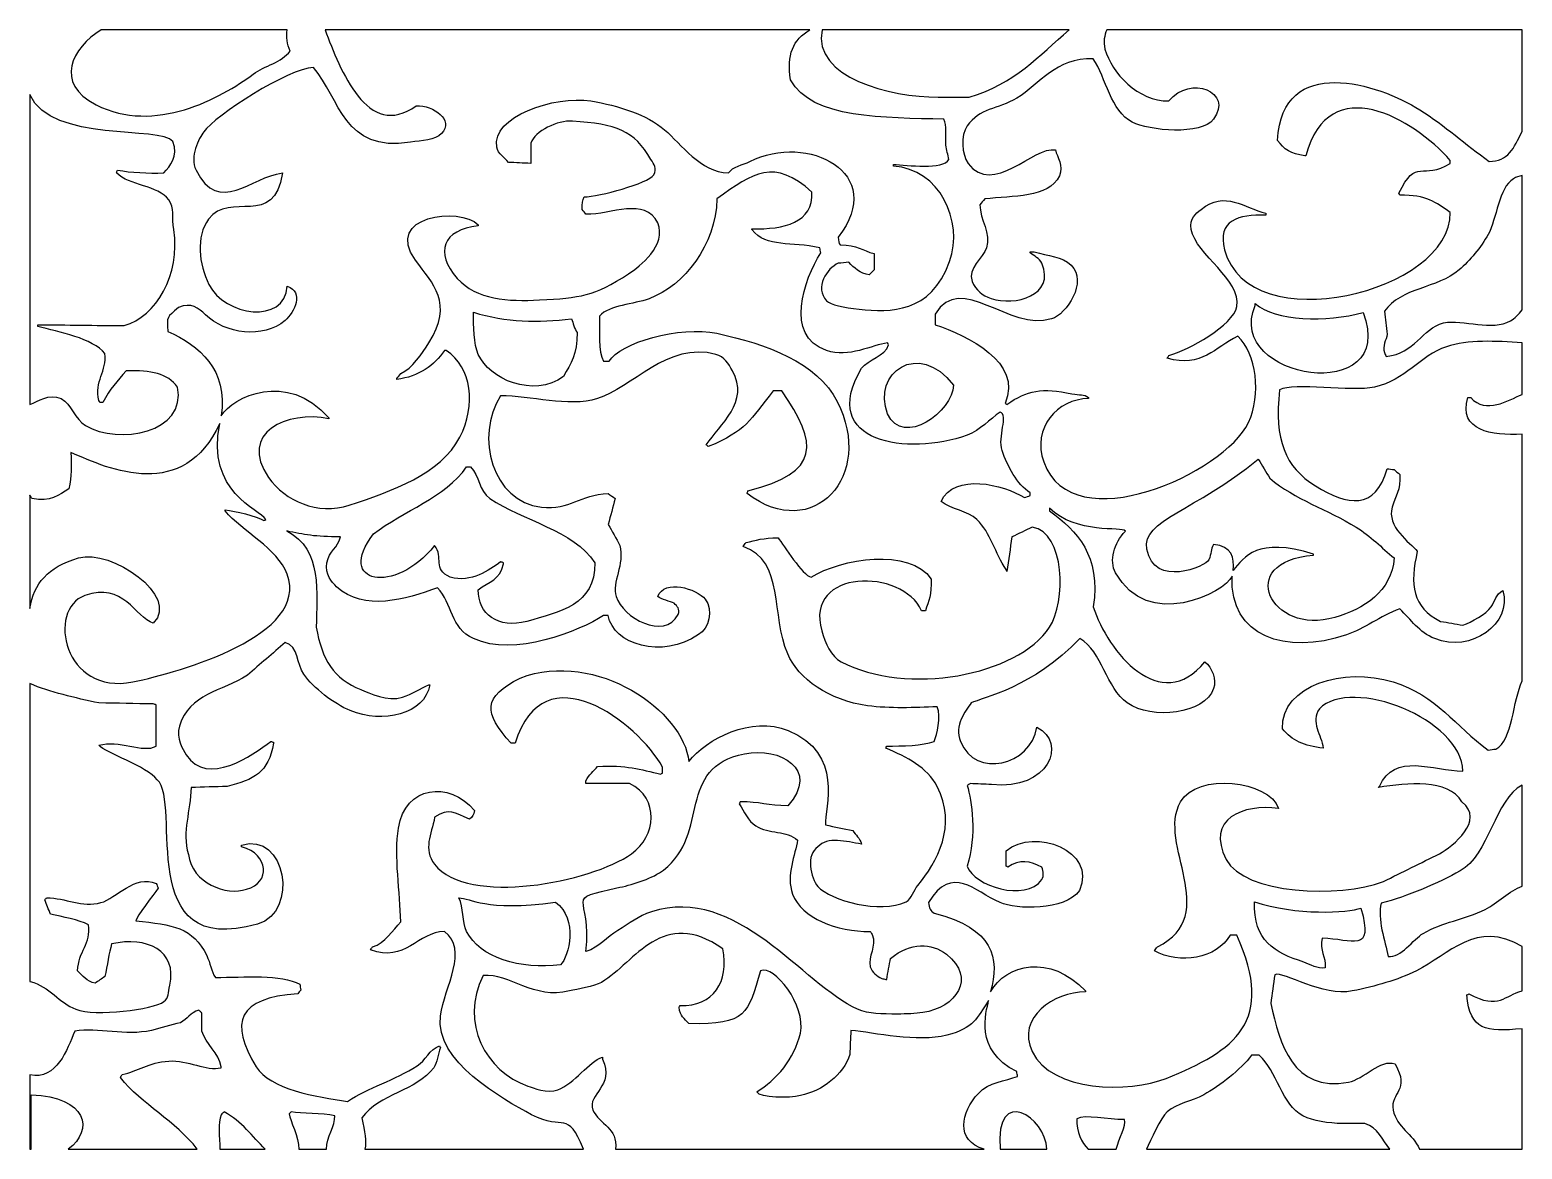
# Model space of a CAD drawing. Header units: centimetres. Extents: x -16.46 to -9.71, y -2.95 to 2.11.
import ezdxf

# ---------------------------------------------------------------- set-up
doc = ezdxf.new("R2010")
doc.units = ezdxf.units.CM
doc.header["$MEASUREMENT"] = 0
doc.layers.add('layer 1', color=7, linetype='Continuous')

msp = doc.modelspace()

# ---------------------------------------------------------------- linework, layer by layer
at = {"layer": 'layer 1', "color": 175}
for points, knots in [([(-16.14076, 2.11003), (-15.86032, 2.11003), (-15.57988, 2.11003), (-15.29944, 2.11003), (-15.29944, 2.11003), (-15.30526, 2.07841), (-15.29958, 2.04363), (-15.28665, 2.01409), (-15.28665, 2.01409), (-15.32371, 1.963), (-15.40246, 1.94772), (-15.45342, 1.90983), (-15.45342, 1.90983), (-15.60062, 1.80055), (-15.89933, 1.63591), (-16.16444, 1.77086), (-16.16444, 1.77086), (-16.35584, 1.86827), (-16.27374, 2.02901), (-16.14076, 2.11003)], [0, 0, 0, 0, 0.1666667, 0.1666667, 0.1666667, 0.1666667, 0.3333333, 0.3333333, 0.3333333, 0.3333333, 0.5, 0.5, 0.5, 0.5, 0.6666667, 0.6666667, 0.6666667, 0.6666667, 1, 1, 1, 1]), ([(-15.12862, 2.11003), (-14.39722, 2.11003), (-13.66581, 2.11003), (-12.93441, 2.11003), (-12.93441, 2.11003), (-13.0115, 2.06705), (-13.0408, 1.99558), (-13.02186, 1.8838), (-13.02186, 1.8838), (-12.92992, 1.70549), (-12.59247, 1.71307), (-12.32833, 1.70571), (-12.32833, 1.70571), (-12.31481, 1.67808), (-12.32212, 1.62879), (-12.31955, 1.58843), (-12.31955, 1.58843), (-12.31521, 1.56669), (-12.3108, 1.54495), (-12.30642, 1.52323), (-12.30642, 1.52323), (-12.33191, 1.4768), (-12.49403, 1.49714), (-12.55662, 1.50154), (-12.55662, 1.50154), (-12.55662, 1.49863), (-12.55662, 1.49572), (-12.55662, 1.49286), (-12.55662, 1.49286), (-12.34893, 1.48153), (-12.23698, 1.24491), (-12.3032, 1.06144), (-12.3032, 1.06144), (-12.38814, 0.82608), (-12.57246, 0.83195), (-12.71119, 0.84607), (-12.71119, 0.84607), (-12.7825, 0.85332), (-12.84176, 0.86619), (-12.85944, 0.8847), (-12.85944, 0.8847), (-12.91557, 0.94362), (-12.85683, 1.03258), (-12.8068, 1.05409), (-12.8068, 1.05409), (-12.79067, 1.05554), (-12.77459, 1.057), (-12.75846, 1.05846), (-12.75846, 1.05846), (-12.73705, 1.03356), (-12.70654, 1.00745), (-12.66631, 1.002), (-12.66631, 1.002), (-12.659, 1.00923), (-12.65167, 1.01648), (-12.64439, 1.02372), (-12.64439, 1.02372), (-12.64439, 1.04832), (-12.64439, 1.0729), (-12.64439, 1.09755), (-12.64439, 1.09755), (-12.69767, 1.11175), (-12.71953, 1.13813), (-12.79804, 1.13664), (-12.79804, 1.13664), (-12.8037, 1.14799), (-12.80582, 1.1518), (-12.8068, 1.17142), (-12.8068, 1.17142), (-12.58103, 1.46344), (-12.94608, 1.64621), (-13.20618, 1.51455), (-13.20618, 1.51455), (-13.23836, 1.4983), (-13.28438, 1.49161), (-13.30276, 1.46245), (-13.30276, 1.46245), (-13.43348, 1.46765), (-13.51526, 1.5922), (-13.59244, 1.65789), (-13.59244, 1.65789), (-13.67268, 1.72622), (-13.80059, 1.76777), (-13.92599, 1.78819), (-13.92599, 1.78819), (-14.08997, 1.81498), (-14.3769, 1.71631), (-14.35173, 1.57974), (-14.35173, 1.57974), (-14.3457, 1.54692), (-14.31547, 1.5329), (-14.29907, 1.51022), (-14.29907, 1.51022), (-14.26544, 1.50879), (-14.23178, 1.50727), (-14.19812, 1.50586), (-14.19812, 1.50586), (-14.19812, 1.53627), (-14.19812, 1.56669), (-14.19812, 1.59709), (-14.19812, 1.59709), (-14.17915, 1.65328), (-14.07536, 1.70145), (-14.00938, 1.697), (-14.00938, 1.697), (-13.81225, 1.68371), (-13.7286, 1.65508), (-13.65384, 1.52323), (-13.65384, 1.52323), (-13.64164, 1.50169), (-13.62472, 1.48333), (-13.64071, 1.45377), (-13.64071, 1.45377), (-13.66785, 1.41463), (-13.88889, 1.35604), (-13.95672, 1.35383), (-13.95672, 1.35383), (-13.96382, 1.33963), (-13.96631, 1.3224), (-13.96551, 1.29737), (-13.96551, 1.29737), (-13.95964, 1.29012), (-13.95381, 1.28289), (-13.94797, 1.27567), (-13.94797, 1.27567), (-13.83386, 1.27304), (-13.6814, 1.35542), (-13.62311, 1.23659), (-13.62311, 1.23659), (-13.58098, 1.135), (-13.70336, 1.03938), (-13.75483, 1.00632), (-13.75483, 1.00632), (-13.91259, 0.90504), (-13.97431, 0.89757), (-14.15815, 0.8879), (-14.15815, 0.8879), (-14.30052, 0.8804), (-14.44396, 0.88849), (-14.53019, 0.98536), (-14.53019, 0.98536), (-14.63488, 1.10281), (-14.59648, 1.20576), (-14.43516, 1.2235), (-14.43516, 1.2235), (-14.43516, 1.22496), (-14.43516, 1.2264), (-14.43516, 1.22787), (-14.43516, 1.22787), (-14.51858, 1.31252), (-14.86527, 1.2686), (-14.71955, 1.06786), (-14.71955, 1.06786), (-14.64046, 0.95885), (-14.545, 0.87616), (-14.659, 0.69361), (-14.659, 0.69361), (-14.68875, 0.64592), (-14.73405, 0.57853), (-14.78626, 0.55456), (-14.78626, 0.55456), (-14.79212, 0.54736), (-14.79797, 0.54009), (-14.80382, 0.53287), (-14.80382, 0.53287), (-14.80382, 0.53141), (-14.80382, 0.52996), (-14.80382, 0.52853), (-14.80382, 0.52853), (-14.70379, 0.54083), (-14.63357, 0.59223), (-14.58879, 0.65886), (-14.58879, 0.65886), (-14.58585, 0.65886), (-14.58288, 0.65886), (-14.58, 0.65886), (-14.58, 0.65886), (-14.46295, 0.5828), (-14.44421, 0.41132), (-14.51853, 0.26788), (-14.51853, 0.26788), (-14.60544, 0.10015), (-14.82547, 0.02263), (-15.01895, -0.04052), (-15.01895, -0.04052), (-15.16157, -0.08706), (-15.30997, -0.02132), (-15.38388, 0.08451), (-15.38388, 0.08451), (-15.5251, 0.28668), (-15.29938, 0.38979), (-15.11105, 0.35042), (-15.11105, 0.35042), (-15.11105, 0.35186), (-15.11105, 0.35331), (-15.11105, 0.35477), (-15.11105, 0.35477), (-15.30346, 0.57131), (-15.54545, 0.44898), (-15.59828, 0.36343), (-15.59828, 0.36343), (-15.56727, 0.57401), (-15.69697, 0.68084), (-15.83967, 0.74569), (-15.83967, 0.74569), (-15.84479, 0.81691), (-15.84502, 0.80569), (-15.79141, 0.85431), (-15.79141, 0.85431), (-15.73335, 0.8779), (-15.70119, 0.85159), (-15.66974, 0.82114), (-15.66974, 0.82114), (-15.58036, 0.73457), (-15.40835, 0.71004), (-15.30913, 0.7952), (-15.30913, 0.7952), (-15.266, 0.83232), (-15.2225, 0.92431), (-15.29978, 0.94987), (-15.29978, 0.94987), (-15.31015, 0.77575), (-15.58367, 0.81502), (-15.65395, 0.95787), (-15.65395, 0.95787), (-15.69911, 1.04973), (-15.71443, 1.17483), (-15.65533, 1.2539), (-15.65533, 1.2539), (-15.55854, 1.38343), (-15.3585, 1.20821), (-15.32172, 1.46245), (-15.32172, 1.46245), (-15.46091, 1.44671), (-15.60966, 1.26676), (-15.71239, 1.47547), (-15.71239, 1.47547), (-15.74252, 1.53669), (-15.69862, 1.61888), (-15.67725, 1.64922), (-15.67725, 1.64922), (-15.62646, 1.7213), (-15.29243, 1.93733), (-15.18132, 1.94027), (-15.18132, 1.94027), (-15.05877, 1.79673), (-15.04614, 1.55407), (-14.74234, 1.60143), (-14.74234, 1.60143), (-14.68987, 1.6096), (-14.63141, 1.61001), (-14.60191, 1.64056), (-14.60191, 1.64056), (-14.54149, 1.70304), (-14.63811, 1.76871), (-14.71603, 1.7665), (-14.71603, 1.7665), (-14.9365, 1.60731), (-15.05934, 1.92808), (-15.12862, 2.11003)], [0, 0, 0, 0, 0.0151515, 0.0151515, 0.0151515, 0.0151515, 0.030303, 0.030303, 0.030303, 0.030303, 0.0454545, 0.0454545, 0.0454545, 0.0454545, 0.0606061, 0.0606061, 0.0606061, 0.0606061, 0.0757576, 0.0757576, 0.0757576, 0.0757576, 0.0909091, 0.0909091, 0.0909091, 0.0909091, 0.1060606, 0.1060606, 0.1060606, 0.1060606, 0.1212121, 0.1212121, 0.1212121, 0.1212121, 0.1363636, 0.1363636, 0.1363636, 0.1363636, 0.1515152, 0.1515152, 0.1515152, 0.1515152, 0.1666667, 0.1666667, 0.1666667, 0.1666667, 0.1818182, 0.1818182, 0.1818182, 0.1818182, 0.1969697, 0.1969697, 0.1969697, 0.1969697, 0.2121212, 0.2121212, 0.2121212, 0.2121212, 0.2272727, 0.2272727, 0.2272727, 0.2272727, 0.2424242, 0.2424242, 0.2424242, 0.2424242, 0.2575758, 0.2575758, 0.2575758, 0.2575758, 0.2727273, 0.2727273, 0.2727273, 0.2727273, 0.2878788, 0.2878788, 0.2878788, 0.2878788, 0.3030303, 0.3030303, 0.3030303, 0.3030303, 0.3181818, 0.3181818, 0.3181818, 0.3181818, 0.3333333, 0.3333333, 0.3333333, 0.3333333, 0.3484848, 0.3484848, 0.3484848, 0.3484848, 0.3636364, 0.3636364, 0.3636364, 0.3636364, 0.3787879, 0.3787879, 0.3787879, 0.3787879, 0.3939394, 0.3939394, 0.3939394, 0.3939394, 0.4090909, 0.4090909, 0.4090909, 0.4090909, 0.4242424, 0.4242424, 0.4242424, 0.4242424, 0.4393939, 0.4393939, 0.4393939, 0.4393939, 0.4545455, 0.4545455, 0.4545455, 0.4545455, 0.469697, 0.469697, 0.469697, 0.469697, 0.4848485, 0.4848485, 0.4848485, 0.4848485, 0.5, 0.5, 0.5, 0.5, 0.5151515, 0.5151515, 0.5151515, 0.5151515, 0.530303, 0.530303, 0.530303, 0.530303, 0.5454545, 0.5454545, 0.5454545, 0.5454545, 0.5606061, 0.5606061, 0.5606061, 0.5606061, 0.5757576, 0.5757576, 0.5757576, 0.5757576, 0.5909091, 0.5909091, 0.5909091, 0.5909091, 0.6060606, 0.6060606, 0.6060606, 0.6060606, 0.6212121, 0.6212121, 0.6212121, 0.6212121, 0.6363636, 0.6363636, 0.6363636, 0.6363636, 0.6515152, 0.6515152, 0.6515152, 0.6515152, 0.6666667, 0.6666667, 0.6666667, 0.6666667, 0.6818182, 0.6818182, 0.6818182, 0.6818182, 0.6969697, 0.6969697, 0.6969697, 0.6969697, 0.7121212, 0.7121212, 0.7121212, 0.7121212, 0.7272727, 0.7272727, 0.7272727, 0.7272727, 0.7424242, 0.7424242, 0.7424242, 0.7424242, 0.7575758, 0.7575758, 0.7575758, 0.7575758, 0.7727273, 0.7727273, 0.7727273, 0.7727273, 0.7878788, 0.7878788, 0.7878788, 0.7878788, 0.8030303, 0.8030303, 0.8030303, 0.8030303, 0.8181818, 0.8181818, 0.8181818, 0.8181818, 0.8333333, 0.8333333, 0.8333333, 0.8333333, 0.8484848, 0.8484848, 0.8484848, 0.8484848, 0.8636364, 0.8636364, 0.8636364, 0.8636364, 0.8787879, 0.8787879, 0.8787879, 0.8787879, 0.8939394, 0.8939394, 0.8939394, 0.8939394, 0.9090909, 0.9090909, 0.9090909, 0.9090909, 0.9242424, 0.9242424, 0.9242424, 0.9242424, 0.9393939, 0.9393939, 0.9393939, 0.9393939, 0.9545455, 0.9545455, 0.9545455, 0.9545455, 0.969697, 0.969697, 0.969697, 0.969697, 1, 1, 1, 1]), ([(-12.87989, 2.11003), (-12.50706, 2.11003), (-12.13423, 2.11003), (-11.76139, 2.11003), (-11.76139, 2.11003), (-11.89932, 1.99302), (-12.00606, 1.86709), (-12.21425, 1.80556), (-12.21425, 1.80556), (-12.26106, 1.80556), (-12.30791, 1.80556), (-12.3547, 1.80556), (-12.3547, 1.80556), (-12.56962, 1.80556), (-12.92377, 1.89328), (-12.87989, 2.11003)], [0, 0, 0, 0, 0.2, 0.2, 0.2, 0.2, 0.4, 0.4, 0.4, 0.4, 0.6, 0.6, 0.6, 0.6, 1, 1, 1, 1]), ([(-11.59195, 2.11003), (-10.96535, 2.11003), (-10.33874, 2.11003), (-9.71214, 2.11003), (-9.71214, 2.11003), (-9.71214, 1.9566), (-9.71214, 1.80317), (-9.71214, 1.64974), (-9.71214, 1.64974), (-9.7497, 1.57454), (-9.77628, 1.51455), (-9.86169, 1.51455), (-9.86169, 1.51455), (-9.96922, 1.59265), (-10.06032, 1.67495), (-10.17492, 1.74818), (-10.17492, 1.74818), (-10.36023, 1.86661), (-10.79934, 2.00498), (-10.81848, 1.61011), (-10.81848, 1.61011), (-10.79051, 1.56987), (-10.7583, 1.54724), (-10.6956, 1.54061), (-10.6956, 1.54061), (-10.69411, 1.54061), (-10.69268, 1.54061), (-10.69123, 1.54061), (-10.69123, 1.54061), (-10.58519, 1.93052), (-10.20516, 1.7097), (-10.03721, 1.5189), (-10.03721, 1.5189), (-10.03721, 1.51455), (-10.03721, 1.51022), (-10.03721, 1.50586), (-10.03721, 1.50586), (-10.16332, 1.42835), (-10.19151, 1.5359), (-10.26985, 1.3712), (-10.26985, 1.3712), (-10.26838, 1.36834), (-10.26693, 1.36542), (-10.26549, 1.36253), (-10.26549, 1.36253), (-10.1452, 1.36333), (-10.1029, 1.32937), (-10.03721, 1.28435), (-10.03721, 1.28435), (-10.03182, 0.92105), (-10.95099, 0.70148), (-11.05852, 1.11489), (-11.05852, 1.11489), (-11.09344, 1.24926), (-10.99591, 1.27502), (-10.87115, 1.27131), (-10.87115, 1.27131), (-10.87115, 1.27421), (-10.87115, 1.27709), (-10.87115, 1.27998), (-10.87115, 1.27998), (-10.96963, 1.30411), (-11.05683, 1.38544), (-11.16521, 1.29737), (-11.16521, 1.29737), (-11.18961, 1.2776), (-11.21852, 1.25845), (-11.20914, 1.20614), (-11.20914, 1.20614), (-11.18883, 1.09383), (-10.97983, 0.97592), (-11.00284, 0.85862), (-11.00284, 0.85862), (-11.01968, 0.77263), (-11.22063, 0.66134), (-11.31008, 0.63714), (-11.31008, 0.63714), (-11.31296, 0.63275), (-11.31595, 0.62843), (-11.31881, 0.6241), (-11.31881, 0.6241), (-11.16119, 0.57999), (-11.10248, 0.67317), (-10.9984, 0.72399), (-10.9984, 0.72399), (-10.91465, 0.64647), (-10.891, 0.45703), (-10.95015, 0.33303), (-10.95015, 0.33303), (-11.05885, 0.10528), (-11.7457, -0.20854), (-11.87628, 0.15497), (-11.87628, 0.15497), (-11.93134, 0.30819), (-11.81489, 0.44055), (-11.67438, 0.44165), (-11.67438, 0.44165), (-11.67438, 0.44309), (-11.67438, 0.44453), (-11.67438, 0.44599), (-11.67438, 0.44599), (-11.69588, 0.46482), (-11.71243, 0.45529), (-11.74901, 0.46335), (-11.74901, 0.46335), (-11.8844, 0.49327), (-11.95229, 0.47837), (-12.04309, 0.41558), (-12.04309, 0.41558), (-12.046, 0.41701), (-12.04889, 0.41847), (-12.05186, 0.4199), (-12.05186, 0.4199), (-11.97024, 0.60847), (-12.22188, 0.72469), (-12.36785, 0.7761), (-12.36785, 0.7761), (-12.36785, 0.79204), (-12.36785, 0.80798), (-12.36785, 0.82389), (-12.36785, 0.82389), (-12.25222, 1.01824), (-12.03117, 0.74237), (-11.84115, 0.80216), (-11.84115, 0.80216), (-11.77424, 0.82325), (-11.67554, 0.96955), (-11.75334, 1.04545), (-11.75334, 1.04545), (-11.79383, 1.08485), (-11.85748, 1.0875), (-11.92015, 1.10625), (-11.92015, 1.10625), (-11.92602, 1.10625), (-11.93184, 1.10625), (-11.93771, 1.10625), (-11.93771, 1.10625), (-11.93771, 1.1048), (-11.93771, 1.10332), (-11.93771, 1.10189), (-11.93771, 1.10189), (-11.91926, 1.08395), (-11.89736, 1.07914), (-11.88505, 1.05409), (-11.88505, 1.05409), (-11.82282, 0.90813), (-12.00748, 0.85801), (-12.1153, 0.89522), (-12.1153, 0.89522), (-12.15382, 0.90853), (-12.18466, 0.93196), (-12.2011, 0.97158), (-12.2011, 0.97158), (-12.22306, 1.032), (-12.1496, 1.07799), (-12.13523, 1.12364), (-12.13523, 1.12364), (-12.11446, 1.1896), (-12.1645, 1.25144), (-12.16593, 1.31908), (-12.16593, 1.31908), (-12.15862, 1.32776), (-12.15135, 1.33644), (-12.144, 1.34513), (-12.144, 1.34513), (-12.01651, 1.35982), (-11.85589, 1.3482), (-11.80602, 1.4494), (-11.80602, 1.4494), (-11.78649, 1.4953), (-11.8157, 1.53435), (-11.8236, 1.56669), (-11.8236, 1.56669), (-11.91941, 1.58727), (-12.10862, 1.35331), (-12.21863, 1.50586), (-12.21863, 1.50586), (-12.24806, 1.54671), (-12.25297, 1.63166), (-12.22304, 1.67525), (-12.22304, 1.67525), (-12.16731, 1.75625), (-12.08642, 1.74951), (-11.9992, 1.80127), (-11.9992, 1.80127), (-11.89243, 1.86456), (-11.82414, 1.98331), (-11.65245, 1.97933), (-11.65245, 1.97933), (-11.59604, 1.89249), (-11.57223, 1.74193), (-11.47691, 1.69267), (-11.47691, 1.69267), (-11.40011, 1.653), (-11.16337, 1.6317), (-11.10819, 1.70571), (-11.10819, 1.70571), (-11.01787, 1.82669), (-11.21437, 1.91045), (-11.31008, 1.78819), (-11.31008, 1.78819), (-11.45103, 1.78674), (-11.56909, 1.91418), (-11.59972, 2.02276), (-11.59972, 2.02276), (-11.60955, 2.05756), (-11.6004, 2.08444), (-11.59195, 2.11003)], [0, 0, 0, 0, 0.0188679, 0.0188679, 0.0188679, 0.0188679, 0.0377358, 0.0377358, 0.0377358, 0.0377358, 0.0566038, 0.0566038, 0.0566038, 0.0566038, 0.0754717, 0.0754717, 0.0754717, 0.0754717, 0.0943396, 0.0943396, 0.0943396, 0.0943396, 0.1132075, 0.1132075, 0.1132075, 0.1132075, 0.1320755, 0.1320755, 0.1320755, 0.1320755, 0.1509434, 0.1509434, 0.1509434, 0.1509434, 0.1698113, 0.1698113, 0.1698113, 0.1698113, 0.1886792, 0.1886792, 0.1886792, 0.1886792, 0.2075472, 0.2075472, 0.2075472, 0.2075472, 0.2264151, 0.2264151, 0.2264151, 0.2264151, 0.245283, 0.245283, 0.245283, 0.245283, 0.2641509, 0.2641509, 0.2641509, 0.2641509, 0.2830189, 0.2830189, 0.2830189, 0.2830189, 0.3018868, 0.3018868, 0.3018868, 0.3018868, 0.3207547, 0.3207547, 0.3207547, 0.3207547, 0.3396226, 0.3396226, 0.3396226, 0.3396226, 0.3584906, 0.3584906, 0.3584906, 0.3584906, 0.3773585, 0.3773585, 0.3773585, 0.3773585, 0.3962264, 0.3962264, 0.3962264, 0.3962264, 0.4150943, 0.4150943, 0.4150943, 0.4150943, 0.4339623, 0.4339623, 0.4339623, 0.4339623, 0.4528302, 0.4528302, 0.4528302, 0.4528302, 0.4716981, 0.4716981, 0.4716981, 0.4716981, 0.490566, 0.490566, 0.490566, 0.490566, 0.509434, 0.509434, 0.509434, 0.509434, 0.5283019, 0.5283019, 0.5283019, 0.5283019, 0.5471698, 0.5471698, 0.5471698, 0.5471698, 0.5660377, 0.5660377, 0.5660377, 0.5660377, 0.5849057, 0.5849057, 0.5849057, 0.5849057, 0.6037736, 0.6037736, 0.6037736, 0.6037736, 0.6226415, 0.6226415, 0.6226415, 0.6226415, 0.6415094, 0.6415094, 0.6415094, 0.6415094, 0.6603774, 0.6603774, 0.6603774, 0.6603774, 0.6792453, 0.6792453, 0.6792453, 0.6792453, 0.6981132, 0.6981132, 0.6981132, 0.6981132, 0.7169811, 0.7169811, 0.7169811, 0.7169811, 0.7358491, 0.7358491, 0.7358491, 0.7358491, 0.754717, 0.754717, 0.754717, 0.754717, 0.7735849, 0.7735849, 0.7735849, 0.7735849, 0.7924528, 0.7924528, 0.7924528, 0.7924528, 0.8113208, 0.8113208, 0.8113208, 0.8113208, 0.8301887, 0.8301887, 0.8301887, 0.8301887, 0.8490566, 0.8490566, 0.8490566, 0.8490566, 0.8679245, 0.8679245, 0.8679245, 0.8679245, 0.8867925, 0.8867925, 0.8867925, 0.8867925, 0.9056604, 0.9056604, 0.9056604, 0.9056604, 0.9245283, 0.9245283, 0.9245283, 0.9245283, 0.9433962, 0.9433962, 0.9433962, 0.9433962, 0.9622642, 0.9622642, 0.9622642, 0.9622642, 1, 1, 1, 1]), ([(-16.46418, 0.41429), (-16.46418, 0.88181), (-16.46418, 1.34934), (-16.46418, 1.81686), (-16.46418, 1.81686), (-16.36385, 1.59484), (-15.87152, 1.6787), (-15.81773, 1.6042), (-15.81773, 1.6042), (-15.78879, 1.53771), (-15.83127, 1.49305), (-15.85722, 1.46245), (-15.85722, 1.46245), (-15.93063, 1.46133), (-16.00516, 1.46381), (-16.06791, 1.47547), (-16.06791, 1.47547), (-16.06941, 1.47112), (-16.07085, 1.46678), (-16.0723, 1.46245), (-16.0723, 1.46245), (-16.01512, 1.40372), (-15.88292, 1.40765), (-15.83528, 1.34082), (-15.83528, 1.34082), (-15.80929, 1.30438), (-15.82242, 1.26375), (-15.81332, 1.20614), (-15.81332, 1.20614), (-15.78088, 0.99987), (-15.8927, 0.8132), (-16.03716, 0.77174), (-16.03716, 0.77174), (-16.16741, 0.77322), (-16.29762, 0.77465), (-16.42782, 0.7761), (-16.42782, 0.7761), (-16.42782, 0.77322), (-16.42782, 0.77035), (-16.42782, 0.76743), (-16.42782, 0.76743), (-16.33276, 0.74397), (-16.17893, 0.71377), (-16.12494, 0.6458), (-16.12494, 0.6458), (-16.11312, 0.56684), (-16.17509, 0.51937), (-16.15129, 0.43298), (-16.15129, 0.43298), (-16.14985, 0.43006), (-16.14835, 0.42715), (-16.1469, 0.42428), (-16.1469, 0.42428), (-16.14252, 0.42428), (-16.13814, 0.42428), (-16.13373, 0.42428), (-16.13373, 0.42428), (-16.10222, 0.48491), (-16.06856, 0.51998), (-16.02839, 0.56759), (-16.02839, 0.56759), (-15.91403, 0.56975), (-15.84234, 0.55686), (-15.79576, 0.49374), (-15.79576, 0.49374), (-15.75402, 0.28804), (-16.06198, 0.22986), (-16.21276, 0.32), (-16.21276, 0.32), (-16.25971, 0.34811), (-16.27565, 0.41634), (-16.32251, 0.44165), (-16.32251, 0.44165), (-16.37859, 0.46492), (-16.42758, 0.43028), (-16.46418, 0.41429)], [0, 0, 0, 0, 0.05, 0.05, 0.05, 0.05, 0.1, 0.1, 0.1, 0.1, 0.15, 0.15, 0.15, 0.15, 0.2, 0.2, 0.2, 0.2, 0.25, 0.25, 0.25, 0.25, 0.3, 0.3, 0.3, 0.3, 0.35, 0.35, 0.35, 0.35, 0.4, 0.4, 0.4, 0.4, 0.45, 0.45, 0.45, 0.45, 0.5, 0.5, 0.5, 0.5, 0.55, 0.55, 0.55, 0.55, 0.6, 0.6, 0.6, 0.6, 0.65, 0.65, 0.65, 0.65, 0.7, 0.7, 0.7, 0.7, 0.75, 0.75, 0.75, 0.75, 0.8, 0.8, 0.8, 0.8, 0.85, 0.85, 0.85, 0.85, 0.9, 0.9, 0.9, 0.9, 1, 1, 1, 1]), ([(-13.95896, -2.954), (-14.28869, -2.954), (-14.61843, -2.954), (-14.94816, -2.954), (-14.94816, -2.954), (-14.93964, -2.91837), (-14.9488, -2.87457), (-14.9618, -2.81183), (-14.9618, -2.81183), (-14.8845, -2.70453), (-14.71272, -2.68921), (-14.63705, -2.58593), (-14.63705, -2.58593), (-14.61963, -2.56215), (-14.6183, -2.52466), (-14.60634, -2.49473), (-14.60634, -2.49473), (-14.60776, -2.49184), (-14.60922, -2.48895), (-14.61068, -2.48604), (-14.61068, -2.48604), (-14.65531, -2.50172), (-14.67448, -2.5536), (-14.71167, -2.57724), (-14.71167, -2.57724), (-14.81202, -2.64126), (-14.9328, -2.67585), (-15.02767, -2.73797), (-15.02767, -2.73797), (-15.16648, -2.71765), (-15.37933, -2.68228), (-15.44028, -2.58163), (-15.44028, -2.58163), (-15.56203, -2.38046), (-15.52419, -2.26937), (-15.25154, -2.25149), (-15.25154, -2.25149), (-15.24714, -2.24572), (-15.24276, -2.23991), (-15.23833, -2.23413), (-15.23833, -2.23413), (-15.2398, -2.22544), (-15.24127, -2.21676), (-15.24276, -2.20807), (-15.24276, -2.20807), (-15.32613, -2.16255), (-15.49576, -2.17565), (-15.6246, -2.17768), (-15.6246, -2.17768), (-15.64366, -2.1485), (-15.64732, -2.11267), (-15.66411, -2.07774), (-15.66411, -2.07774), (-15.72533, -1.95012), (-15.81837, -1.93792), (-15.9845, -1.92135), (-15.9845, -1.92135), (-15.9826, -1.90141), (-15.90313, -1.80336), (-15.88355, -1.77368), (-15.88355, -1.77368), (-15.88647, -1.76644), (-15.88941, -1.75919), (-15.89235, -1.75194), (-15.89235, -1.75194), (-15.98878, -1.70929), (-16.07426, -1.82049), (-16.14252, -1.83883), (-16.14252, -1.83883), (-16.22902, -1.86209), (-16.30036, -1.8169), (-16.38828, -1.81709), (-16.38828, -1.81709), (-16.39122, -1.82001), (-16.39419, -1.82292), (-16.39707, -1.82579), (-16.39707, -1.82579), (-16.38831, -1.84752), (-16.37952, -1.86925), (-16.37076, -1.89098), (-16.37076, -1.89098), (-16.31745, -1.90285), (-16.24211, -1.91616), (-16.19954, -1.93871), (-16.19954, -1.93871), (-16.1846, -2.02549), (-16.24615, -2.05866), (-16.24784, -2.14722), (-16.24784, -2.14722), (-16.22337, -2.17053), (-16.20892, -2.19485), (-16.16886, -2.20371), (-16.16886, -2.20371), (-16.15422, -2.19358), (-16.13953, -2.18341), (-16.12494, -2.17329), (-16.12494, -2.17329), (-16.1138, -2.12484), (-16.10598, -2.06547), (-16.09421, -2.02561), (-16.09421, -2.02561), (-15.93435, -1.98869), (-15.79586, -2.05703), (-15.83088, -2.21238), (-15.83088, -2.21238), (-15.83901, -2.24837), (-15.83366, -2.26826), (-15.85722, -2.28623), (-15.85722, -2.28623), (-15.90564, -2.32317), (-16.16744, -2.35559), (-16.25663, -2.321), (-16.25663, -2.321), (-16.33144, -2.29201), (-16.37322, -2.21994), (-16.46291, -2.19496), (-16.46291, -2.19496), (-16.46335, -2.19496), (-16.46375, -2.19496), (-16.46418, -2.19496), (-16.46418, -2.19496), (-16.46418, -1.74579), (-16.46418, -1.29661), (-16.46418, -0.84744), (-16.46418, -0.84744), (-16.37309, -0.88734), (-16.25927, -0.91223), (-16.15129, -0.93534), (-16.15129, -0.93534), (-16.06941, -0.93676), (-15.98743, -0.9382), (-15.90547, -0.93967), (-15.90547, -0.93967), (-15.90112, -0.94116), (-15.89671, -0.94257), (-15.89235, -0.94399), (-15.89235, -0.94399), (-15.89235, -1.00628), (-15.89235, -1.0685), (-15.89235, -1.13079), (-15.89235, -1.13079), (-15.95164, -1.16414), (-16.06368, -1.1001), (-16.15129, -1.12643), (-16.15129, -1.12643), (-16.12442, -1.1614), (-15.93415, -1.22137), (-15.88793, -1.28283), (-15.88793, -1.28283), (-15.7727, -1.38745), (-15.99799, -2.09767), (-15.43411, -1.93565), (-15.43411, -1.93565), (-15.24441, -1.88117), (-15.30677, -1.51579), (-15.50607, -1.57823), (-15.50607, -1.57823), (-15.50607, -1.58111), (-15.50607, -1.58396), (-15.50607, -1.5869), (-15.50607, -1.5869), (-15.38158, -1.61929), (-15.3737, -1.74939), (-15.48415, -1.77798), (-15.48415, -1.77798), (-15.57372, -1.8102), (-15.73098, -1.75082), (-15.74679, -1.62062), (-15.74679, -1.62062), (-15.77739, -1.51251), (-15.7362, -1.42681), (-15.73428, -1.31761), (-15.73428, -1.31761), (-15.68018, -1.31614), (-15.62606, -1.31473), (-15.57192, -1.31322), (-15.57192, -1.31322), (-15.44936, -1.28215), (-15.38493, -1.25122), (-15.36125, -1.11777), (-15.36125, -1.11777), (-15.36125, -1.11628), (-15.36125, -1.11486), (-15.36125, -1.11343), (-15.36125, -1.11343), (-15.36563, -1.11197), (-15.37001, -1.11053), (-15.3744, -1.1091), (-15.3744, -1.1091), (-15.45526, -1.17045), (-15.66097, -1.31801), (-15.7563, -1.16987), (-15.7563, -1.16987), (-15.77314, -1.14368), (-15.80383, -1.09678), (-15.787, -1.03957), (-15.787, -1.03957), (-15.74399, -0.89328), (-15.59504, -0.88356), (-15.47974, -0.80937), (-15.47974, -0.80937), (-15.42272, -0.76011), (-15.36563, -0.71089), (-15.30856, -0.66166), (-15.30856, -0.66166), (-15.24871, -0.67614), (-15.2567, -0.76152), (-15.2252, -0.80501), (-15.2252, -0.80501), (-15.17967, -0.86778), (-15.08982, -0.93885), (-15.01452, -0.97012), (-15.01452, -0.97012), (-14.86918, -1.03035), (-14.67611, -0.98788), (-14.65459, -0.85278), (-14.65459, -0.85278), (-14.65603, -0.85278), (-14.65754, -0.85278), (-14.659, -0.85278), (-14.659, -0.85278), (-14.6953, -0.87012), (-14.7368, -0.89623), (-14.77751, -0.90925), (-14.77751, -0.90925), (-14.84561, -0.93111), (-14.92697, -0.88996), (-14.96623, -0.87453), (-14.96623, -0.87453), (-15.09014, -0.82567), (-15.14384, -0.73816), (-15.16809, -0.59216), (-15.16809, -0.59216), (-15.16809, -0.44213), (-15.13717, -0.24165), (-15.3014, -0.15731), (-15.3014, -0.15731), (-15.22496, -0.17406), (-15.17293, -0.1838), (-15.05839, -0.18386), (-15.05839, -0.18386), (-15.07027, -0.23514), (-15.10983, -0.24617), (-15.11983, -0.30109), (-15.11983, -0.30109), (-15.12947, -0.35379), (-15.09942, -0.38795), (-15.07596, -0.40971), (-15.07596, -0.40971), (-14.95217, -0.52464), (-14.76368, -0.466), (-14.61948, -0.41409), (-14.61948, -0.41409), (-14.55325, -0.48574), (-14.55975, -0.59653), (-14.45708, -0.6443), (-14.45708, -0.6443), (-14.27337, -0.72976), (-13.97488, -0.60953), (-13.86896, -0.54007), (-13.86896, -0.54007), (-13.8616, -0.54007), (-13.8543, -0.54007), (-13.84698, -0.54007), (-13.84698, -0.54007), (-13.82602, -0.66799), (-13.60372, -0.7416), (-13.43901, -0.6249), (-13.43901, -0.6249), (-13.39272, -0.6022), (-13.36929, -0.51473), (-13.40808, -0.46621), (-13.40808, -0.46621), (-13.44688, -0.41769), (-13.59248, -0.37366), (-13.62311, -0.4532), (-13.62311, -0.4532), (-13.60773, -0.46523), (-13.56591, -0.47775), (-13.54851, -0.48358), (-13.54851, -0.48358), (-13.53613, -0.49914), (-13.52035, -0.50908), (-13.53097, -0.53569), (-13.53097, -0.53569), (-13.59376, -0.65348), (-13.78115, -0.55015), (-13.81186, -0.4532), (-13.81186, -0.4532), (-13.83168, -0.39067), (-13.77245, -0.30721), (-13.79431, -0.22293), (-13.79431, -0.22293), (-13.81186, -0.19111), (-13.82941, -0.15922), (-13.84698, -0.12739), (-13.84698, -0.12739), (-13.83675, -0.08833), (-13.82649, -0.04921), (-13.81627, -0.01007), (-13.81627, -0.01007), (-13.82649, -0.00288), (-13.83675, 0.00437), (-13.84698, 0.01163), (-13.84698, 0.01163), (-13.97856, 0.00933), (-14.0171, -0.06459), (-14.14983, -0.04923), (-14.14983, -0.04923), (-14.37104, -0.02354), (-14.45237, 0.26864), (-14.3342, 0.45468), (-14.3342, 0.45468), (-14.19886, 0.45555), (-14.03067, 0.40087), (-13.89529, 0.44165), (-13.89529, 0.44165), (-13.74415, 0.48717), (-13.57817, 0.70214), (-13.35981, 0.64143), (-13.35981, 0.64143), (-13.32151, 0.63083), (-13.3037, 0.60033), (-13.28519, 0.56759), (-13.28519, 0.56759), (-13.20553, 0.42678), (-13.34143, 0.32412), (-13.40369, 0.23317), (-13.40369, 0.23317), (-13.40078, 0.23024), (-13.39782, 0.22737), (-13.39491, 0.22447), (-13.39491, 0.22447), (-13.22054, 0.29645), (-13.20652, 0.34417), (-13.10083, 0.47638), (-13.10083, 0.47638), (-13.08767, 0.47638), (-13.07449, 0.47638), (-13.06134, 0.47638), (-13.06134, 0.47638), (-12.89802, 0.23804), (-12.88375, 0.10781), (-13.21497, 0.02463), (-13.21497, 0.02463), (-13.21638, 0.02028), (-13.21786, 0.01593), (-13.21935, 0.01163), (-13.21935, 0.01163), (-12.9175, -0.21413), (-12.6405, 0.093), (-12.81118, 0.42859), (-12.81118, 0.42859), (-12.90124, 0.60574), (-13.13245, 0.68879), (-13.35543, 0.737), (-13.35543, 0.737), (-13.52384, 0.77346), (-13.79765, 0.69272), (-13.84261, 0.61106), (-13.84261, 0.61106), (-13.85138, 0.61106), (-13.86016, 0.61106), (-13.86896, 0.61106), (-13.86896, 0.61106), (-13.89231, 0.65008), (-13.88715, 0.75911), (-13.88649, 0.81523), (-13.88649, 0.81523), (-13.84065, 0.86572), (-13.73257, 0.8674), (-13.66267, 0.89339), (-13.66267, 0.89339), (-13.50199, 0.95314), (-13.36114, 1.13607), (-13.35543, 1.34513), (-13.35543, 1.34513), (-13.18975, 1.46453), (-13.09763, 1.53101), (-12.92529, 1.37553), (-12.92529, 1.37553), (-12.9175, 1.23825), (-13.05152, 1.20542), (-13.19742, 1.21051), (-13.19742, 1.21051), (-13.19742, 1.20908), (-13.19742, 1.20759), (-13.19742, 1.20614), (-13.19742, 1.20614), (-13.12982, 1.12186), (-13.01905, 1.15358), (-12.89019, 1.12364), (-12.89019, 1.12364), (-12.88869, 1.11638), (-12.88723, 1.10914), (-12.88577, 1.10189), (-12.88577, 1.10189), (-12.96047, 0.9791), (-13.05363, 0.72806), (-12.85944, 0.65886), (-12.85944, 0.65886), (-12.7588, 0.62302), (-12.65344, 0.68633), (-12.58293, 0.69361), (-12.58293, 0.69361), (-12.58147, 0.69069), (-12.58, 0.68779), (-12.57852, 0.68491), (-12.57852, 0.68491), (-12.59333, 0.63303), (-12.67218, 0.6189), (-12.70101, 0.57897), (-12.70101, 0.57897), (-12.90123, 0.24101), (-12.48995, 0.17937), (-12.22304, 0.27657), (-12.22304, 0.27657), (-12.16401, 0.29806), (-12.121, 0.34775), (-12.07378, 0.38084), (-12.07378, 0.38084), (-12.03515, 0.36763), (-12.08604, 0.26927), (-12.06502, 0.20711), (-12.06502, 0.20711), (-12.04076, 0.13532), (-11.99822, 0.05311), (-11.93771, 0.01593), (-11.93771, 0.01593), (-11.93771, 0.01163), (-11.93771, 0.00725), (-11.93771, 0.0029), (-11.93771, 0.0029), (-11.94652, 0.00004), (-11.95524, -0.00288), (-11.96406, -0.00574), (-11.96406, -0.00574), (-12.06018, 0.05437), (-12.28015, 0.10598), (-12.34155, -0.02313), (-12.34155, -0.02313), (-12.29407, -0.06056), (-12.22188, -0.06459), (-12.17913, -0.1057), (-12.17913, -0.1057), (-12.1176, -0.16485), (-12.09588, -0.25894), (-12.04745, -0.33158), (-12.04745, -0.33158), (-12.046, -0.33444), (-12.04454, -0.33732), (-12.04309, -0.34026), (-12.04309, -0.34026), (-12.03575, -0.28809), (-12.02844, -0.23596), (-12.02111, -0.18386), (-12.02111, -0.18386), (-11.99041, -0.16939), (-11.95963, -0.15491), (-11.92894, -0.14037), (-11.92894, -0.14037), (-11.77842, -0.16172), (-11.77676, -0.48114), (-11.84994, -0.59216), (-11.84994, -0.59216), (-11.99547, -0.81299), (-12.49761, -0.90534), (-12.79359, -0.74855), (-12.79359, -0.74855), (-12.83837, -0.72483), (-12.86561, -0.66537), (-12.88136, -0.60954), (-12.88136, -0.60954), (-12.9615, -0.32652), (-12.51506, -0.32512), (-12.42933, -0.51834), (-12.42933, -0.51834), (-12.42345, -0.51834), (-12.41758, -0.51834), (-12.41175, -0.51834), (-12.41175, -0.51834), (-12.39779, -0.47494), (-12.38382, -0.44479), (-12.38543, -0.37498), (-12.38543, -0.37498), (-12.48382, -0.23174), (-12.79426, -0.28178), (-12.92962, -0.36628), (-12.92962, -0.36628), (-12.9671, -0.35973), (-13.05266, -0.22181), (-13.0789, -0.18818), (-13.0789, -0.18818), (-13.14507, -0.18787), (-13.179, -0.19895), (-13.22374, -0.20994), (-13.22374, -0.20994), (-13.22812, -0.21568), (-13.23254, -0.2215), (-13.23691, -0.22732), (-13.23691, -0.22732), (-13.04721, -0.29356), (-13.11089, -0.53836), (-13.035, -0.71378), (-13.035, -0.71378), (-12.98664, -0.82557), (-12.84779, -0.92497), (-12.67406, -0.94794), (-12.67406, -0.94794), (-12.57249, -0.96134), (-12.46215, -0.95638), (-12.3591, -0.9527), (-12.3591, -0.9527), (-12.33921, -0.99873), (-12.36021, -1.07909), (-12.37226, -1.1091), (-12.37226, -1.1091), (-12.42263, -1.12929), (-12.51834, -1.12993), (-12.58729, -1.13079), (-12.58729, -1.13079), (-12.58877, -1.13367), (-12.59024, -1.13662), (-12.59172, -1.13949), (-12.59172, -1.13949), (-12.49478, -1.18122), (-12.40548, -1.22443), (-12.3591, -1.31322), (-12.3591, -1.31322), (-12.26679, -1.48974), (-12.35919, -1.65605), (-12.44686, -1.76064), (-12.44686, -1.76064), (-12.46513, -1.78244), (-12.47324, -1.82189), (-12.49953, -1.83449), (-12.49953, -1.83449), (-12.61742, -1.89096), (-12.84055, -1.83027), (-12.89891, -1.76499), (-12.89891, -1.76499), (-12.93108, -1.72905), (-12.95411, -1.6183), (-12.89891, -1.5869), (-12.89891, -1.5869), (-12.85476, -1.53655), (-12.77044, -1.56309), (-12.70146, -1.57386), (-12.70146, -1.57386), (-12.70968, -1.54569), (-12.72641, -1.53387), (-12.74091, -1.51306), (-12.74091, -1.51306), (-12.78191, -1.50437), (-12.82286, -1.49568), (-12.86382, -1.48702), (-12.86382, -1.48702), (-12.86955, -1.41162), (-12.77832, -1.16292), (-13.03258, -1.05969), (-13.03258, -1.05969), (-13.19881, -0.99224), (-13.40488, -1.0983), (-13.48271, -1.20028), (-13.48271, -1.20028), (-13.5046, -0.97506), (-13.89686, -0.69226), (-14.24644, -0.82239), (-14.24644, -0.82239), (-14.41377, -0.90878), (-14.41359, -0.97905), (-14.28589, -1.11777), (-14.28589, -1.11777), (-14.28008, -1.11777), (-14.27423, -1.11777), (-14.26832, -1.11777), (-14.26832, -1.11777), (-14.14094, -0.69598), (-13.71262, -1.0228), (-13.60121, -1.22635), (-13.60121, -1.22635), (-13.60121, -1.23504), (-13.60121, -1.24374), (-13.60121, -1.25243), (-13.60121, -1.25243), (-13.60412, -1.25386), (-13.60706, -1.2553), (-13.60997, -1.25676), (-13.60997, -1.25676), (-13.70097, -1.23722), (-13.76741, -1.21467), (-13.89529, -1.22206), (-13.89529, -1.22206), (-13.91401, -1.24484), (-13.93339, -1.25862), (-13.94797, -1.28718), (-13.94797, -1.28718), (-13.94797, -1.29152), (-13.94797, -1.29587), (-13.94797, -1.30022), (-13.94797, -1.30022), (-13.88212, -1.30022), (-13.81627, -1.30022), (-13.75045, -1.30022), (-13.75045, -1.30022), (-13.61325, -1.36599), (-13.63122, -1.53884), (-13.74166, -1.61732), (-13.74166, -1.61732), (-13.92566, -1.74807), (-14.48342, -1.85576), (-14.63266, -1.66508), (-14.63266, -1.66508), (-14.68701, -1.59565), (-14.64647, -1.53284), (-14.63266, -1.45225), (-14.63266, -1.45225), (-14.56518, -1.40773), (-14.54455, -1.43219), (-14.47462, -1.46092), (-14.47462, -1.46092), (-14.46153, -1.44993), (-14.45663, -1.44274), (-14.45271, -1.42183), (-14.45271, -1.42183), (-14.56808, -1.28433), (-14.76504, -1.31071), (-14.79654, -1.50133), (-14.79654, -1.50133), (-14.81737, -1.62716), (-14.78822, -1.79378), (-14.78626, -1.92572), (-14.78626, -1.92572), (-14.82225, -1.96462), (-14.85699, -2.02174), (-14.91354, -2.03866), (-14.91354, -2.03866), (-14.91645, -2.04297), (-14.91943, -2.04734), (-14.92232, -2.05164), (-14.92232, -2.05164), (-14.76879, -2.11341), (-14.70783, -1.97067), (-14.58879, -1.96911), (-14.58879, -1.96911), (-14.47652, -2.05183), (-14.58791, -2.21831), (-14.60639, -2.35072), (-14.60639, -2.35072), (-14.63497, -2.55523), (-14.32414, -2.72724), (-14.19371, -2.79881), (-14.19371, -2.79881), (-14.04401, -2.87629), (-14.03393, -2.77124), (-13.95896, -2.954)], [0, 0, 0, 0, 0.0060606, 0.0060606, 0.0060606, 0.0060606, 0.0121212, 0.0121212, 0.0121212, 0.0121212, 0.0181818, 0.0181818, 0.0181818, 0.0181818, 0.0242424, 0.0242424, 0.0242424, 0.0242424, 0.030303, 0.030303, 0.030303, 0.030303, 0.0363636, 0.0363636, 0.0363636, 0.0363636, 0.0424242, 0.0424242, 0.0424242, 0.0424242, 0.0484848, 0.0484848, 0.0484848, 0.0484848, 0.0545455, 0.0545455, 0.0545455, 0.0545455, 0.0606061, 0.0606061, 0.0606061, 0.0606061, 0.0666667, 0.0666667, 0.0666667, 0.0666667, 0.0727273, 0.0727273, 0.0727273, 0.0727273, 0.0787879, 0.0787879, 0.0787879, 0.0787879, 0.0848485, 0.0848485, 0.0848485, 0.0848485, 0.0909091, 0.0909091, 0.0909091, 0.0909091, 0.0969697, 0.0969697, 0.0969697, 0.0969697, 0.1030303, 0.1030303, 0.1030303, 0.1030303, 0.1090909, 0.1090909, 0.1090909, 0.1090909, 0.1151515, 0.1151515, 0.1151515, 0.1151515, 0.1212121, 0.1212121, 0.1212121, 0.1212121, 0.1272727, 0.1272727, 0.1272727, 0.1272727, 0.1333333, 0.1333333, 0.1333333, 0.1333333, 0.1393939, 0.1393939, 0.1393939, 0.1393939, 0.1454545, 0.1454545, 0.1454545, 0.1454545, 0.1515152, 0.1515152, 0.1515152, 0.1515152, 0.1575758, 0.1575758, 0.1575758, 0.1575758, 0.1636364, 0.1636364, 0.1636364, 0.1636364, 0.169697, 0.169697, 0.169697, 0.169697, 0.1757576, 0.1757576, 0.1757576, 0.1757576, 0.1818182, 0.1818182, 0.1818182, 0.1818182, 0.1878788, 0.1878788, 0.1878788, 0.1878788, 0.1939394, 0.1939394, 0.1939394, 0.1939394, 0.2, 0.2, 0.2, 0.2, 0.2060606, 0.2060606, 0.2060606, 0.2060606, 0.2121212, 0.2121212, 0.2121212, 0.2121212, 0.2181818, 0.2181818, 0.2181818, 0.2181818, 0.2242424, 0.2242424, 0.2242424, 0.2242424, 0.230303, 0.230303, 0.230303, 0.230303, 0.2363636, 0.2363636, 0.2363636, 0.2363636, 0.2424242, 0.2424242, 0.2424242, 0.2424242, 0.2484848, 0.2484848, 0.2484848, 0.2484848, 0.2545455, 0.2545455, 0.2545455, 0.2545455, 0.2606061, 0.2606061, 0.2606061, 0.2606061, 0.2666667, 0.2666667, 0.2666667, 0.2666667, 0.2727273, 0.2727273, 0.2727273, 0.2727273, 0.2787879, 0.2787879, 0.2787879, 0.2787879, 0.2848485, 0.2848485, 0.2848485, 0.2848485, 0.2909091, 0.2909091, 0.2909091, 0.2909091, 0.2969697, 0.2969697, 0.2969697, 0.2969697, 0.3030303, 0.3030303, 0.3030303, 0.3030303, 0.3090909, 0.3090909, 0.3090909, 0.3090909, 0.3151515, 0.3151515, 0.3151515, 0.3151515, 0.3212121, 0.3212121, 0.3212121, 0.3212121, 0.3272727, 0.3272727, 0.3272727, 0.3272727, 0.3333333, 0.3333333, 0.3333333, 0.3333333, 0.3393939, 0.3393939, 0.3393939, 0.3393939, 0.3454545, 0.3454545, 0.3454545, 0.3454545, 0.3515152, 0.3515152, 0.3515152, 0.3515152, 0.3575758, 0.3575758, 0.3575758, 0.3575758, 0.3636364, 0.3636364, 0.3636364, 0.3636364, 0.369697, 0.369697, 0.369697, 0.369697, 0.3757576, 0.3757576, 0.3757576, 0.3757576, 0.3818182, 0.3818182, 0.3818182, 0.3818182, 0.3878788, 0.3878788, 0.3878788, 0.3878788, 0.3939394, 0.3939394, 0.3939394, 0.3939394, 0.4, 0.4, 0.4, 0.4, 0.4060606, 0.4060606, 0.4060606, 0.4060606, 0.4121212, 0.4121212, 0.4121212, 0.4121212, 0.4181818, 0.4181818, 0.4181818, 0.4181818, 0.4242424, 0.4242424, 0.4242424, 0.4242424, 0.430303, 0.430303, 0.430303, 0.430303, 0.4363636, 0.4363636, 0.4363636, 0.4363636, 0.4424242, 0.4424242, 0.4424242, 0.4424242, 0.4484848, 0.4484848, 0.4484848, 0.4484848, 0.4545455, 0.4545455, 0.4545455, 0.4545455, 0.4606061, 0.4606061, 0.4606061, 0.4606061, 0.4666667, 0.4666667, 0.4666667, 0.4666667, 0.4727273, 0.4727273, 0.4727273, 0.4727273, 0.4787879, 0.4787879, 0.4787879, 0.4787879, 0.4848485, 0.4848485, 0.4848485, 0.4848485, 0.4909091, 0.4909091, 0.4909091, 0.4909091, 0.4969697, 0.4969697, 0.4969697, 0.4969697, 0.5030303, 0.5030303, 0.5030303, 0.5030303, 0.5090909, 0.5090909, 0.5090909, 0.5090909, 0.5151515, 0.5151515, 0.5151515, 0.5151515, 0.5212121, 0.5212121, 0.5212121, 0.5212121, 0.5272727, 0.5272727, 0.5272727, 0.5272727, 0.5333333, 0.5333333, 0.5333333, 0.5333333, 0.5393939, 0.5393939, 0.5393939, 0.5393939, 0.5454545, 0.5454545, 0.5454545, 0.5454545, 0.5515152, 0.5515152, 0.5515152, 0.5515152, 0.5575758, 0.5575758, 0.5575758, 0.5575758, 0.5636364, 0.5636364, 0.5636364, 0.5636364, 0.569697, 0.569697, 0.569697, 0.569697, 0.5757576, 0.5757576, 0.5757576, 0.5757576, 0.5818182, 0.5818182, 0.5818182, 0.5818182, 0.5878788, 0.5878788, 0.5878788, 0.5878788, 0.5939394, 0.5939394, 0.5939394, 0.5939394, 0.6, 0.6, 0.6, 0.6, 0.6060606, 0.6060606, 0.6060606, 0.6060606, 0.6121212, 0.6121212, 0.6121212, 0.6121212, 0.6181818, 0.6181818, 0.6181818, 0.6181818, 0.6242424, 0.6242424, 0.6242424, 0.6242424, 0.630303, 0.630303, 0.630303, 0.630303, 0.6363636, 0.6363636, 0.6363636, 0.6363636, 0.6424242, 0.6424242, 0.6424242, 0.6424242, 0.6484848, 0.6484848, 0.6484848, 0.6484848, 0.6545455, 0.6545455, 0.6545455, 0.6545455, 0.6606061, 0.6606061, 0.6606061, 0.6606061, 0.6666667, 0.6666667, 0.6666667, 0.6666667, 0.6727273, 0.6727273, 0.6727273, 0.6727273, 0.6787879, 0.6787879, 0.6787879, 0.6787879, 0.6848485, 0.6848485, 0.6848485, 0.6848485, 0.6909091, 0.6909091, 0.6909091, 0.6909091, 0.6969697, 0.6969697, 0.6969697, 0.6969697, 0.7030303, 0.7030303, 0.7030303, 0.7030303, 0.7090909, 0.7090909, 0.7090909, 0.7090909, 0.7151515, 0.7151515, 0.7151515, 0.7151515, 0.7212121, 0.7212121, 0.7212121, 0.7212121, 0.7272727, 0.7272727, 0.7272727, 0.7272727, 0.7333333, 0.7333333, 0.7333333, 0.7333333, 0.7393939, 0.7393939, 0.7393939, 0.7393939, 0.7454545, 0.7454545, 0.7454545, 0.7454545, 0.7515152, 0.7515152, 0.7515152, 0.7515152, 0.7575758, 0.7575758, 0.7575758, 0.7575758, 0.7636364, 0.7636364, 0.7636364, 0.7636364, 0.769697, 0.769697, 0.769697, 0.769697, 0.7757576, 0.7757576, 0.7757576, 0.7757576, 0.7818182, 0.7818182, 0.7818182, 0.7818182, 0.7878788, 0.7878788, 0.7878788, 0.7878788, 0.7939394, 0.7939394, 0.7939394, 0.7939394, 0.8, 0.8, 0.8, 0.8, 0.8060606, 0.8060606, 0.8060606, 0.8060606, 0.8121212, 0.8121212, 0.8121212, 0.8121212, 0.8181818, 0.8181818, 0.8181818, 0.8181818, 0.8242424, 0.8242424, 0.8242424, 0.8242424, 0.830303, 0.830303, 0.830303, 0.830303, 0.8363636, 0.8363636, 0.8363636, 0.8363636, 0.8424242, 0.8424242, 0.8424242, 0.8424242, 0.8484848, 0.8484848, 0.8484848, 0.8484848, 0.8545455, 0.8545455, 0.8545455, 0.8545455, 0.8606061, 0.8606061, 0.8606061, 0.8606061, 0.8666667, 0.8666667, 0.8666667, 0.8666667, 0.8727273, 0.8727273, 0.8727273, 0.8727273, 0.8787879, 0.8787879, 0.8787879, 0.8787879, 0.8848485, 0.8848485, 0.8848485, 0.8848485, 0.8909091, 0.8909091, 0.8909091, 0.8909091, 0.8969697, 0.8969697, 0.8969697, 0.8969697, 0.9030303, 0.9030303, 0.9030303, 0.9030303, 0.9090909, 0.9090909, 0.9090909, 0.9090909, 0.9151515, 0.9151515, 0.9151515, 0.9151515, 0.9212121, 0.9212121, 0.9212121, 0.9212121, 0.9272727, 0.9272727, 0.9272727, 0.9272727, 0.9333333, 0.9333333, 0.9333333, 0.9333333, 0.9393939, 0.9393939, 0.9393939, 0.9393939, 0.9454545, 0.9454545, 0.9454545, 0.9454545, 0.9515152, 0.9515152, 0.9515152, 0.9515152, 0.9575758, 0.9575758, 0.9575758, 0.9575758, 0.9636364, 0.9636364, 0.9636364, 0.9636364, 0.969697, 0.969697, 0.969697, 0.969697, 0.9757576, 0.9757576, 0.9757576, 0.9757576, 0.9818182, 0.9818182, 0.9818182, 0.9818182, 0.9878788, 0.9878788, 0.9878788, 0.9878788, 1, 1, 1, 1]), ([(-9.71214, 1.45044), (-9.71214, 1.24793), (-9.71214, 1.04542), (-9.71214, 0.8429), (-9.71214, 0.8429), (-9.72831, 0.82302), (-9.74523, 0.8048), (-9.7651, 0.79349), (-9.7651, 0.79349), (-9.84725, 0.74672), (-9.97684, 0.80039), (-10.06797, 0.78478), (-10.06797, 0.78478), (-10.1659, 0.75789), (-10.19817, 0.6448), (-10.32693, 0.63275), (-10.32693, 0.63275), (-10.32981, 0.63858), (-10.33277, 0.64434), (-10.3357, 0.65014), (-10.3357, 0.65014), (-10.34557, 0.67864), (-10.32699, 0.70666), (-10.32249, 0.73269), (-10.32249, 0.73269), (-10.32693, 0.76743), (-10.33127, 0.80216), (-10.3357, 0.83692), (-10.3357, 0.83692), (-10.25898, 0.94484), (-10.09693, 0.93875), (-9.99771, 1.02372), (-9.99771, 1.02372), (-9.94903, 1.06542), (-9.89782, 1.12744), (-9.86603, 1.18444), (-9.86603, 1.18444), (-9.82683, 1.25476), (-9.8186, 1.39468), (-9.75194, 1.43638), (-9.75194, 1.43638), (-9.74037, 1.44364), (-9.72705, 1.44791), (-9.71214, 1.45044)], [0, 0, 0, 0, 0.0833333, 0.0833333, 0.0833333, 0.0833333, 0.1666667, 0.1666667, 0.1666667, 0.1666667, 0.25, 0.25, 0.25, 0.25, 0.3333333, 0.3333333, 0.3333333, 0.3333333, 0.4166667, 0.4166667, 0.4166667, 0.4166667, 0.5, 0.5, 0.5, 0.5, 0.5833333, 0.5833333, 0.5833333, 0.5833333, 0.6666667, 0.6666667, 0.6666667, 0.6666667, 0.75, 0.75, 0.75, 0.75, 0.8333333, 0.8333333, 0.8333333, 0.8333333, 1, 1, 1, 1]), ([(-13.98746, 0.74139), (-14.00055, 0.75341), (-14.0055, 0.78677), (-14.01381, 0.80216), (-14.01381, 0.80216), (-14.16367, 0.78605), (-14.30957, 0.78588), (-14.45708, 0.83255), (-14.45708, 0.83255), (-14.45685, 0.76931), (-14.45573, 0.68875), (-14.43516, 0.64143), (-14.43516, 0.64143), (-14.38672, 0.53065), (-14.18649, 0.44254), (-14.0489, 0.54153), (-14.0489, 0.54153), (-14.01718, 0.60341), (-13.98699, 0.64037), (-13.98746, 0.74139)], [0, 0, 0, 0, 0.1666667, 0.1666667, 0.1666667, 0.1666667, 0.3333333, 0.3333333, 0.3333333, 0.3333333, 0.5, 0.5, 0.5, 0.5, 0.6666667, 0.6666667, 0.6666667, 0.6666667, 1, 1, 1, 1]), ([(-10.43167, 0.83197), (-10.59712, 0.78432), (-10.83121, 0.79068), (-10.91946, 0.87169), (-10.91946, 0.87169), (-10.91946, 0.86876), (-10.91946, 0.86588), (-10.91946, 0.863), (-10.91946, 0.863), (-11.06393, 0.52477), (-10.26921, 0.40283), (-10.43167, 0.83197)], [0, 0, 0, 0, 0.25, 0.25, 0.25, 0.25, 0.5, 0.5, 0.5, 0.5, 1, 1, 1, 1]), ([(-12.28448, 0.50242), (-12.44301, 0.70943), (-12.65648, 0.55753), (-12.58293, 0.37214), (-12.58293, 0.37214), (-12.51201, 0.21741), (-12.28842, 0.38527), (-12.28448, 0.50242)], [0, 0, 0, 0, 0.3333333, 0.3333333, 0.3333333, 0.3333333, 1, 1, 1, 1]), ([(-9.71214, 0.69416), (-9.71214, 0.6164), (-9.71214, 0.53865), (-9.71214, 0.4609), (-9.71214, 0.4609), (-9.77652, 0.43309), (-9.87568, 0.36985), (-9.94502, 0.44599), (-9.94502, 0.44599), (-9.94947, 0.44599), (-9.95381, 0.44599), (-9.95824, 0.44599), (-9.95824, 0.44599), (-10.00192, 0.29418), (-9.85022, 0.27531), (-9.71214, 0.2804), (-9.71214, 0.2804), (-9.71214, -0.09139), (-9.71214, -0.46318), (-9.71214, -0.83497), (-9.71214, -0.83497), (-9.75476, -0.92454), (-9.75377, -1.1042), (-9.8309, -1.1438), (-9.8309, -1.1438), (-9.84264, -1.14527), (-9.85433, -1.14675), (-9.86603, -1.14818), (-9.86603, -1.14818), (-10.01476, -1.04163), (-10.09807, -0.90099), (-10.29616, -0.8398), (-10.29616, -0.8398), (-10.51661, -0.77162), (-10.80305, -0.85365), (-10.79654, -1.05262), (-10.79654, -1.05262), (-10.75454, -1.1048), (-10.69867, -1.13058), (-10.6122, -1.13949), (-10.6122, -1.13949), (-10.61976, -1.07893), (-10.67129, -1.02314), (-10.62973, -0.9614), (-10.62973, -0.9614), (-10.4825, -0.81369), (-9.98612, -1.0087), (-9.98018, -1.24374), (-9.98018, -1.24374), (-10.11354, -1.24271), (-10.29201, -1.15551), (-10.35767, -1.31322), (-10.35767, -1.31322), (-10.35617, -1.31473), (-10.3639, -1.31614), (-10.36242, -1.31761), (-10.36242, -1.31761), (-10.23123, -1.2973), (-10.04807, -1.27616), (-9.98456, -1.38272), (-9.98456, -1.38272), (-9.87723, -1.46768), (-10.02664, -1.58308), (-10.08553, -1.61732), (-10.08553, -1.61732), (-10.17036, -1.65926), (-10.25523, -1.70127), (-10.34007, -1.74327), (-10.34007, -1.74327), (-10.53958, -1.81875), (-10.96876, -1.80239), (-11.05108, -1.64339), (-11.05108, -1.64339), (-11.1459, -1.46025), (-10.97369, -1.39017), (-10.81414, -1.41313), (-10.81414, -1.41313), (-10.85633, -1.28565), (-11.18479, -1.24912), (-11.25742, -1.38272), (-11.25742, -1.38272), (-11.36756, -1.57378), (-11.06823, -1.8918), (-11.36273, -2.03866), (-11.36273, -2.03866), (-11.36713, -2.04441), (-11.37151, -2.05028), (-11.37588, -2.05602), (-11.37588, -2.05602), (-11.26292, -2.12054), (-11.09382, -2.09165), (-11.03354, -1.98653), (-11.03354, -1.98653), (-11.0233, -1.98653), (-11.01308, -1.98653), (-11.00284, -1.98653), (-11.00284, -1.98653), (-10.82705, -2.37745), (-11.01036, -2.50838), (-11.32324, -2.6337), (-11.32324, -2.6337), (-11.48831, -2.69987), (-11.84258, -2.69682), (-11.92894, -2.51212), (-11.92894, -2.51212), (-12.00182, -2.35625), (-11.83032, -2.24458), (-11.68753, -2.24284), (-11.68753, -2.24284), (-11.68753, -2.24134), (-11.68753, -2.23991), (-11.68753, -2.23847), (-11.68753, -2.23847), (-11.84715, -2.06767), (-12.04867, -2.11716), (-12.11767, -2.24284), (-12.11767, -2.24284), (-12.0751, -2.08848), (-12.10237, -1.95575), (-12.37226, -1.88664), (-12.37226, -1.88664), (-12.38843, -1.87597), (-12.39583, -1.86323), (-12.39856, -1.83883), (-12.39856, -1.83883), (-12.29035, -1.66224), (-12.19296, -1.78647), (-12.07378, -1.83883), (-12.07378, -1.83883), (-12.00362, -1.86967), (-11.78184, -1.87777), (-11.71479, -1.78367), (-11.71479, -1.78367), (-11.63632, -1.60192), (-11.91561, -1.4981), (-12.04745, -1.60427), (-12.04745, -1.60427), (-12.04745, -1.62745), (-12.04745, -1.65058), (-12.04745, -1.67378), (-12.04745, -1.67378), (-12.04454, -1.67522), (-12.04159, -1.67667), (-12.03866, -1.6781), (-12.03866, -1.6781), (-11.98573, -1.64077), (-11.93717, -1.6499), (-11.88505, -1.6781), (-11.88505, -1.6781), (-11.87775, -1.69891), (-11.87525, -1.71609), (-11.88505, -1.73457), (-11.88505, -1.73457), (-11.9603, -1.83766), (-12.19212, -1.76441), (-12.22304, -1.67378), (-12.22304, -1.67378), (-12.1786, -1.53207), (-12.20226, -1.37847), (-12.22304, -1.30889), (-12.22304, -1.30889), (-12.21863, -1.306), (-12.21425, -1.30309), (-12.20984, -1.30022), (-12.20984, -1.30022), (-12.17768, -1.30162), (-12.14546, -1.30309), (-12.11328, -1.30452), (-12.11328, -1.30452), (-11.8545, -1.33347), (-11.76796, -1.1145), (-11.90783, -1.04547), (-11.90783, -1.04547), (-11.93674, -1.21715), (-12.18564, -1.28062), (-12.25374, -1.1091), (-12.25374, -1.1091), (-12.28344, -1.0376), (-12.22976, -0.97052), (-12.20548, -0.93534), (-12.20548, -0.93534), (-12.15471, -0.912), (-11.92236, -0.86395), (-11.71388, -0.6443), (-11.71388, -0.6443), (-11.61136, -0.70248), (-11.59548, -0.86715), (-11.4988, -0.93534), (-11.4988, -0.93534), (-11.38728, -1.01396), (-11.14827, -0.98542), (-11.10819, -0.87017), (-11.10819, -0.87017), (-11.09439, -0.83051), (-11.11547, -0.77404), (-11.14767, -0.74855), (-11.14767, -0.74855), (-11.3479, -0.99682), (-11.58792, -0.70294), (-11.65245, -0.50099), (-11.65245, -0.50099), (-11.6188, -0.26783), (-11.72442, -0.15805), (-11.84994, -0.06656), (-11.84994, -0.06656), (-11.84994, -0.06224), (-11.84994, -0.05789), (-11.84994, -0.05352), (-11.84994, -0.05352), (-11.72949, -0.17472), (-11.52097, -0.13571), (-11.50756, -0.15777), (-11.50756, -0.15777), (-11.55968, -0.21175), (-11.58089, -0.29241), (-11.55186, -0.34615), (-11.55186, -0.34615), (-11.40813, -0.61235), (-11.05546, -0.43625), (-11.02476, -0.36196), (-11.02476, -0.36196), (-11.03726, -0.63666), (-10.78061, -0.71999), (-10.50686, -0.6269), (-10.50686, -0.6269), (-10.42356, -0.59856), (-10.35703, -0.54304), (-10.26549, -0.50965), (-10.26549, -0.50965), (-10.21426, -0.55918), (-10.17959, -0.61438), (-10.10744, -0.6443), (-10.10744, -0.6443), (-9.94502, -0.71163), (-9.7538, -0.57563), (-9.80022, -0.42711), (-9.80022, -0.42711), (-9.83012, -0.44279), (-9.83438, -0.47364), (-9.85288, -0.50099), (-9.85288, -0.50099), (-9.87469, -0.53315), (-9.94179, -0.56989), (-9.98018, -0.58349), (-9.98018, -0.58349), (-10.01384, -0.57772), (-10.04751, -0.57188), (-10.08109, -0.56611), (-10.08109, -0.56611), (-10.21053, -0.50343), (-10.22069, -0.39892), (-10.18644, -0.24903), (-10.18644, -0.24903), (-10.22085, -0.20952), (-10.32595, -0.13729), (-10.30059, -0.04923), (-10.30059, -0.04923), (-10.28674, -0.00108), (-10.26041, 0.02944), (-10.26549, 0.09848), (-10.26549, 0.09848), (-10.27423, 0.10572), (-10.28305, 0.11298), (-10.2918, 0.1202), (-10.2918, 0.1202), (-10.30205, 0.12167), (-10.31228, 0.12313), (-10.32249, 0.12455), (-10.32249, 0.12455), (-10.37585, -0.06355), (-10.50329, -0.04359), (-10.64729, 0.04639), (-10.64729, 0.04639), (-10.78556, 0.1327), (-10.8345, 0.25429), (-10.8097, 0.48079), (-10.8097, 0.48079), (-10.74632, 0.51696), (-10.4844, 0.47075), (-10.37958, 0.49374), (-10.37958, 0.49374), (-10.24041, 0.52431), (-10.17571, 0.63465), (-10.05476, 0.67623), (-10.05476, 0.67623), (-9.95693, 0.70986), (-9.83232, 0.70177), (-9.71214, 0.69416)], [0, 0, 0, 0, 0.0136986, 0.0136986, 0.0136986, 0.0136986, 0.0273973, 0.0273973, 0.0273973, 0.0273973, 0.0410959, 0.0410959, 0.0410959, 0.0410959, 0.0547945, 0.0547945, 0.0547945, 0.0547945, 0.0684932, 0.0684932, 0.0684932, 0.0684932, 0.0821918, 0.0821918, 0.0821918, 0.0821918, 0.0958904, 0.0958904, 0.0958904, 0.0958904, 0.109589, 0.109589, 0.109589, 0.109589, 0.1232877, 0.1232877, 0.1232877, 0.1232877, 0.1369863, 0.1369863, 0.1369863, 0.1369863, 0.1506849, 0.1506849, 0.1506849, 0.1506849, 0.1643836, 0.1643836, 0.1643836, 0.1643836, 0.1780822, 0.1780822, 0.1780822, 0.1780822, 0.1917808, 0.1917808, 0.1917808, 0.1917808, 0.2054795, 0.2054795, 0.2054795, 0.2054795, 0.2191781, 0.2191781, 0.2191781, 0.2191781, 0.2328767, 0.2328767, 0.2328767, 0.2328767, 0.2465753, 0.2465753, 0.2465753, 0.2465753, 0.260274, 0.260274, 0.260274, 0.260274, 0.2739726, 0.2739726, 0.2739726, 0.2739726, 0.2876712, 0.2876712, 0.2876712, 0.2876712, 0.3013699, 0.3013699, 0.3013699, 0.3013699, 0.3150685, 0.3150685, 0.3150685, 0.3150685, 0.3287671, 0.3287671, 0.3287671, 0.3287671, 0.3424658, 0.3424658, 0.3424658, 0.3424658, 0.3561644, 0.3561644, 0.3561644, 0.3561644, 0.369863, 0.369863, 0.369863, 0.369863, 0.3835616, 0.3835616, 0.3835616, 0.3835616, 0.3972603, 0.3972603, 0.3972603, 0.3972603, 0.4109589, 0.4109589, 0.4109589, 0.4109589, 0.4246575, 0.4246575, 0.4246575, 0.4246575, 0.4383562, 0.4383562, 0.4383562, 0.4383562, 0.4520548, 0.4520548, 0.4520548, 0.4520548, 0.4657534, 0.4657534, 0.4657534, 0.4657534, 0.4794521, 0.4794521, 0.4794521, 0.4794521, 0.4931507, 0.4931507, 0.4931507, 0.4931507, 0.5068493, 0.5068493, 0.5068493, 0.5068493, 0.5205479, 0.5205479, 0.5205479, 0.5205479, 0.5342466, 0.5342466, 0.5342466, 0.5342466, 0.5479452, 0.5479452, 0.5479452, 0.5479452, 0.5616438, 0.5616438, 0.5616438, 0.5616438, 0.5753425, 0.5753425, 0.5753425, 0.5753425, 0.5890411, 0.5890411, 0.5890411, 0.5890411, 0.6027397, 0.6027397, 0.6027397, 0.6027397, 0.6164384, 0.6164384, 0.6164384, 0.6164384, 0.630137, 0.630137, 0.630137, 0.630137, 0.6438356, 0.6438356, 0.6438356, 0.6438356, 0.6575342, 0.6575342, 0.6575342, 0.6575342, 0.6712329, 0.6712329, 0.6712329, 0.6712329, 0.6849315, 0.6849315, 0.6849315, 0.6849315, 0.6986301, 0.6986301, 0.6986301, 0.6986301, 0.7123288, 0.7123288, 0.7123288, 0.7123288, 0.7260274, 0.7260274, 0.7260274, 0.7260274, 0.739726, 0.739726, 0.739726, 0.739726, 0.7534247, 0.7534247, 0.7534247, 0.7534247, 0.7671233, 0.7671233, 0.7671233, 0.7671233, 0.7808219, 0.7808219, 0.7808219, 0.7808219, 0.7945205, 0.7945205, 0.7945205, 0.7945205, 0.8082192, 0.8082192, 0.8082192, 0.8082192, 0.8219178, 0.8219178, 0.8219178, 0.8219178, 0.8356164, 0.8356164, 0.8356164, 0.8356164, 0.8493151, 0.8493151, 0.8493151, 0.8493151, 0.8630137, 0.8630137, 0.8630137, 0.8630137, 0.8767123, 0.8767123, 0.8767123, 0.8767123, 0.890411, 0.890411, 0.890411, 0.890411, 0.9041096, 0.9041096, 0.9041096, 0.9041096, 0.9178082, 0.9178082, 0.9178082, 0.9178082, 0.9315068, 0.9315068, 0.9315068, 0.9315068, 0.9452055, 0.9452055, 0.9452055, 0.9452055, 0.9589041, 0.9589041, 0.9589041, 0.9589041, 0.9726027, 0.9726027, 0.9726027, 0.9726027, 1, 1, 1, 1]), ([(-16.46418, -0.50763), (-16.46418, -0.33679), (-16.46418, -0.16595), (-16.46418, 0.0049), (-16.46418, 0.0049), (-16.46377, 0.00417), (-16.46335, 0.0035), (-16.46291, 0.0029), (-16.46291, 0.0029), (-16.45995, -0.00143), (-16.45707, -0.00574), (-16.45411, -0.01007), (-16.45411, -0.01007), (-16.37272, -0.02633), (-16.332, 0.00428), (-16.28734, 0.03333), (-16.28734, 0.03333), (-16.27385, 0.0935), (-16.27672, 0.13227), (-16.27861, 0.1984), (-16.27861, 0.1984), (-16.10112, 0.11817), (-15.76716, -0.02489), (-15.60519, 0.32963), (-15.60519, 0.32963), (-15.66769, 0.01719), (-15.42433, -0.05784), (-15.39637, -0.1057), (-15.39637, -0.1057), (-15.39928, -0.10714), (-15.40217, -0.10858), (-15.40515, -0.11001), (-15.40515, -0.11001), (-15.44009, -0.0897), (-15.53429, -0.06681), (-15.58073, -0.06224), (-15.58073, -0.06224), (-15.58073, -0.06369), (-15.58073, -0.0651), (-15.58073, -0.06656), (-15.58073, -0.06656), (-15.50288, -0.16145), (-15.34423, -0.2324), (-15.29978, -0.35327), (-15.29978, -0.35327), (-15.19816, -0.62973), (-15.78033, -0.79547), (-15.99768, -0.8398), (-15.99768, -0.8398), (-16.30957, -0.90329), (-16.38952, -0.51243), (-16.21552, -0.4494), (-16.21552, -0.4494), (-16.04148, -0.38637), (-15.98669, -0.54729), (-15.90547, -0.57482), (-15.90547, -0.57482), (-15.7819, -0.45124), (-16.09804, -0.23624), (-16.24345, -0.27943), (-16.24345, -0.27943), (-16.38711, -0.32205), (-16.44355, -0.39433), (-16.46418, -0.50763)], [0, 0, 0, 0, 0.0588235, 0.0588235, 0.0588235, 0.0588235, 0.1176471, 0.1176471, 0.1176471, 0.1176471, 0.1764706, 0.1764706, 0.1764706, 0.1764706, 0.2352941, 0.2352941, 0.2352941, 0.2352941, 0.2941176, 0.2941176, 0.2941176, 0.2941176, 0.3529412, 0.3529412, 0.3529412, 0.3529412, 0.4117647, 0.4117647, 0.4117647, 0.4117647, 0.4705882, 0.4705882, 0.4705882, 0.4705882, 0.5294118, 0.5294118, 0.5294118, 0.5294118, 0.5882353, 0.5882353, 0.5882353, 0.5882353, 0.6470588, 0.6470588, 0.6470588, 0.6470588, 0.7058824, 0.7058824, 0.7058824, 0.7058824, 0.7647059, 0.7647059, 0.7647059, 0.7647059, 0.8235294, 0.8235294, 0.8235294, 0.8235294, 0.8823529, 0.8823529, 0.8823529, 0.8823529, 1, 1, 1, 1]), ([(-10.2918, -0.27943), (-10.34731, -0.23248), (-10.39937, -0.17965), (-10.46297, -0.14037), (-10.46297, -0.14037), (-10.59289, -0.06029), (-10.74063, -0.01391), (-10.8536, 0.08109), (-10.8536, 0.08109), (-10.87113, 0.11005), (-10.8887, 0.13903), (-10.90625, 0.16802), (-10.90625, 0.16802), (-11.19529, -0.07042), (-11.43262, -0.10628), (-11.40984, -0.23894), (-11.40984, -0.23894), (-11.37894, -0.4186), (-11.1411, -0.31631), (-11.13011, -0.28809), (-11.13011, -0.28809), (-11.11639, -0.25894), (-11.12371, -0.24075), (-11.10819, -0.21863), (-11.10819, -0.21863), (-11.02584, -0.22624), (-11.01349, -0.27746), (-11.02041, -0.33589), (-11.02041, -0.33589), (-10.9681, -0.27442), (-10.91246, -0.18263), (-10.65608, -0.26203), (-10.65608, -0.26203), (-10.65608, -0.26345), (-10.65608, -0.26495), (-10.65608, -0.2664), (-10.65608, -0.2664), (-11.01639, -0.29576), (-10.85039, -0.63268), (-10.55954, -0.54874), (-10.55954, -0.54874), (-10.4317, -0.51182), (-10.30018, -0.43133), (-10.2918, -0.27943)], [0, 0, 0, 0, 0.0833333, 0.0833333, 0.0833333, 0.0833333, 0.1666667, 0.1666667, 0.1666667, 0.1666667, 0.25, 0.25, 0.25, 0.25, 0.3333333, 0.3333333, 0.3333333, 0.3333333, 0.4166667, 0.4166667, 0.4166667, 0.4166667, 0.5, 0.5, 0.5, 0.5, 0.5833333, 0.5833333, 0.5833333, 0.5833333, 0.6666667, 0.6666667, 0.6666667, 0.6666667, 0.75, 0.75, 0.75, 0.75, 0.8333333, 0.8333333, 0.8333333, 0.8333333, 1, 1, 1, 1]), ([(-13.90844, -0.30109), (-14.0013, -0.15328), (-14.23761, -0.11087), (-14.38247, -0.01007), (-14.38247, -0.01007), (-14.43324, 0.02521), (-14.4286, 0.09073), (-14.47027, 0.13323), (-14.47027, 0.13323), (-14.47611, 0.13323), (-14.48194, 0.13323), (-14.48782, 0.13323), (-14.48782, 0.13323), (-14.58589, -0.00935), (-14.77348, -0.06376), (-14.90918, -0.17086), (-14.90918, -0.17086), (-15.08226, -0.39484), (-14.81427, -0.45011), (-14.63266, -0.22293), (-14.63266, -0.22293), (-14.59051, -0.27739), (-14.64233, -0.32998), (-14.56242, -0.36628), (-14.56242, -0.36628), (-14.46666, -0.39415), (-14.38482, -0.33281), (-14.3342, -0.29677), (-14.3342, -0.29677), (-14.32981, -0.29823), (-14.32544, -0.29968), (-14.32102, -0.30109), (-14.32102, -0.30109), (-14.32102, -0.3026), (-14.32102, -0.30404), (-14.32102, -0.30546), (-14.32102, -0.30546), (-14.33547, -0.37744), (-14.38663, -0.38674), (-14.43516, -0.42276), (-14.43516, -0.42276), (-14.43846, -0.53237), (-14.34383, -0.60168), (-14.21567, -0.56611), (-14.21567, -0.56611), (-14.06885, -0.52536), (-13.90345, -0.49179), (-13.90844, -0.30109)], [0, 0, 0, 0, 0.0769231, 0.0769231, 0.0769231, 0.0769231, 0.1538462, 0.1538462, 0.1538462, 0.1538462, 0.2307692, 0.2307692, 0.2307692, 0.2307692, 0.3076923, 0.3076923, 0.3076923, 0.3076923, 0.3846154, 0.3846154, 0.3846154, 0.3846154, 0.4615385, 0.4615385, 0.4615385, 0.4615385, 0.5384615, 0.5384615, 0.5384615, 0.5384615, 0.6153846, 0.6153846, 0.6153846, 0.6153846, 0.6923077, 0.6923077, 0.6923077, 0.6923077, 0.7692308, 0.7692308, 0.7692308, 0.7692308, 0.8461538, 0.8461538, 0.8461538, 0.8461538, 1, 1, 1, 1]), ([(-12.31726, -2.07248), (-12.38553, -2.01943), (-12.47703, -2.01672), (-12.56974, -2.09074), (-12.56974, -2.09074), (-12.57562, -2.12262), (-12.58147, -2.15447), (-12.58729, -2.18634), (-12.58729, -2.18634), (-12.58877, -2.18634), (-12.59024, -2.18634), (-12.59172, -2.18634), (-12.59172, -2.18634), (-12.59755, -2.18487), (-12.60338, -2.18341), (-12.60928, -2.18199), (-12.60928, -2.18199), (-12.63334, -2.17186), (-12.65162, -2.15384), (-12.66191, -2.12985), (-12.66191, -2.12985), (-12.67385, -2.08008), (-12.6311, -2.03838), (-12.65315, -1.98219), (-12.65315, -1.98219), (-12.65608, -1.97783), (-12.659, -1.9735), (-12.66191, -1.96911), (-12.66191, -1.96911), (-12.81405, -1.97165), (-12.97189, -1.90796), (-13.01306, -1.79972), (-13.01306, -1.79972), (-13.04472, -1.7165), (-12.99927, -1.61906), (-12.99111, -1.55648), (-12.99111, -1.55648), (-13.03962, -1.51121), (-13.11953, -1.52912), (-13.17984, -1.4913), (-13.17984, -1.4913), (-13.2151, -1.46925), (-13.23126, -1.42564), (-13.25444, -1.39144), (-13.25444, -1.39144), (-13.25299, -1.38852), (-13.25151, -1.38559), (-13.25008, -1.38272), (-13.25008, -1.38272), (-13.16242, -1.38227), (-13.12258, -1.39955), (-13.035, -1.40014), (-13.035, -1.40014), (-12.88607, -1.23541), (-13.07189, -1.13259), (-13.23052, -1.16494), (-13.23052, -1.16494), (-13.54332, -1.22888), (-13.38189, -1.52263), (-13.59682, -1.69117), (-13.59682, -1.69117), (-13.64286, -1.72723), (-13.73137, -1.7558), (-13.79431, -1.76936), (-13.79431, -1.76936), (-14.06501, -1.82755), (-13.91653, -1.79544), (-13.94797, -2.06037), (-13.94797, -2.06037), (-13.88797, -2.0396), (-13.85339, -1.99458), (-13.80309, -1.96482), (-13.80309, -1.96482), (-13.75015, -1.93347), (-13.71247, -1.89902), (-13.65185, -1.87981), (-13.65185, -1.87981), (-13.26304, -1.75644), (-12.96738, -2.20933), (-12.719, -2.321), (-12.719, -2.321), (-12.66868, -2.3436), (-12.60841, -2.3426), (-12.53905, -2.34271), (-12.53905, -2.34271), (-12.49576, -2.34277), (-12.45756, -2.34112), (-12.42415, -2.33617), (-12.42415, -2.33617), (-12.27369, -2.31413), (-12.17972, -2.17949), (-12.31726, -2.07248)], [0, 0, 0, 0, 0.0416667, 0.0416667, 0.0416667, 0.0416667, 0.0833333, 0.0833333, 0.0833333, 0.0833333, 0.125, 0.125, 0.125, 0.125, 0.1666667, 0.1666667, 0.1666667, 0.1666667, 0.2083333, 0.2083333, 0.2083333, 0.2083333, 0.25, 0.25, 0.25, 0.25, 0.2916667, 0.2916667, 0.2916667, 0.2916667, 0.3333333, 0.3333333, 0.3333333, 0.3333333, 0.375, 0.375, 0.375, 0.375, 0.4166667, 0.4166667, 0.4166667, 0.4166667, 0.4583333, 0.4583333, 0.4583333, 0.4583333, 0.5, 0.5, 0.5, 0.5, 0.5416667, 0.5416667, 0.5416667, 0.5416667, 0.5833333, 0.5833333, 0.5833333, 0.5833333, 0.625, 0.625, 0.625, 0.625, 0.6666667, 0.6666667, 0.6666667, 0.6666667, 0.7083333, 0.7083333, 0.7083333, 0.7083333, 0.75, 0.75, 0.75, 0.75, 0.7916667, 0.7916667, 0.7916667, 0.7916667, 0.8333333, 0.8333333, 0.8333333, 0.8333333, 0.875, 0.875, 0.875, 0.875, 0.9166667, 0.9166667, 0.9166667, 0.9166667, 1, 1, 1, 1]), ([(-9.71214, -1.30728), (-9.71214, -1.45964), (-9.71214, -1.612), (-9.71214, -1.76436), (-9.71214, -1.76436), (-9.76933, -1.78393), (-9.82598, -1.84286), (-9.87922, -1.86925), (-9.87922, -1.86925), (-9.97234, -1.91539), (-10.0742, -1.92755), (-10.16013, -1.97783), (-10.16013, -1.97783), (-10.20312, -2.00299), (-10.26358, -2.09204), (-10.31814, -2.08207), (-10.31814, -2.08207), (-10.33277, -2.01223), (-10.36811, -1.91162), (-10.35018, -1.84098), (-10.35018, -1.84098), (-10.23404, -1.81172), (-10.08755, -1.74901), (-9.99334, -1.69547), (-9.99334, -1.69547), (-9.86179, -1.62512), (-9.83419, -1.36834), (-9.71214, -1.30728)], [0, 0, 0, 0, 0.125, 0.125, 0.125, 0.125, 0.25, 0.25, 0.25, 0.25, 0.375, 0.375, 0.375, 0.375, 0.5, 0.5, 0.5, 0.5, 0.625, 0.625, 0.625, 0.625, 0.75, 0.75, 0.75, 0.75, 1, 1, 1, 1]), ([(-14.08528, -1.83695), (-14.41087, -1.8799), (-14.46752, -1.81755), (-14.52293, -1.81709), (-14.52293, -1.81709), (-14.50165, -1.86028), (-14.5092, -1.92597), (-14.48782, -1.96911), (-14.48782, -1.96911), (-14.4298, -2.08627), (-14.24535, -2.14407), (-14.0627, -2.11997), (-14.0627, -2.11997), (-14.02367, -2.08156), (-13.98266, -1.91354), (-14.08528, -1.83695)], [0, 0, 0, 0, 0.2, 0.2, 0.2, 0.2, 0.4, 0.4, 0.4, 0.4, 0.6, 0.6, 0.6, 0.6, 1, 1, 1, 1]), ([(-12.14577, -2.954), (-12.70207, -2.954), (-13.25838, -2.954), (-13.81468, -2.954), (-13.81468, -2.954), (-13.80214, -2.85827), (-13.88643, -2.84163), (-13.91722, -2.7771), (-13.91722, -2.7771), (-13.94263, -2.70129), (-13.81599, -2.67235), (-13.87328, -2.54687), (-13.87328, -2.54687), (-13.87328, -2.54399), (-13.87328, -2.54106), (-13.87328, -2.53818), (-13.87328, -2.53818), (-13.93523, -2.55726), (-13.99988, -2.65762), (-14.07526, -2.68587), (-14.07526, -2.68587), (-14.12107, -2.70301), (-14.18811, -2.67638), (-14.21129, -2.66849), (-14.21129, -2.66849), (-14.40135, -2.60414), (-14.51934, -2.38265), (-14.41316, -2.16896), (-14.41316, -2.16896), (-14.29328, -2.15765), (-14.18329, -2.27977), (-14.02258, -2.23847), (-14.02258, -2.23847), (-13.98689, -2.22929), (-13.91164, -2.21977), (-13.87773, -2.19938), (-13.87773, -2.19938), (-13.72283, -2.1062), (-13.60226, -1.85694), (-13.3291, -2.04734), (-13.3291, -2.04734), (-13.29765, -2.19632), (-13.37272, -2.3104), (-13.52218, -2.30365), (-13.52218, -2.30365), (-13.52366, -2.30648), (-13.52514, -2.30943), (-13.52661, -2.3123), (-13.52661, -2.3123), (-13.52239, -2.3545), (-13.50299, -2.36193), (-13.48271, -2.38618), (-13.48271, -2.38618), (-13.21905, -2.39205), (-13.21645, -2.34163), (-13.15794, -2.14722), (-13.15794, -2.14722), (-13.09805, -2.11814), (-12.94996, -2.3031), (-12.97796, -2.42958), (-12.97796, -2.42958), (-13.00332, -2.54414), (-13.08779, -2.64254), (-13.17549, -2.69456), (-13.17549, -2.69456), (-13.16027, -2.72556), (-13.02622, -2.72263), (-12.97796, -2.71197), (-12.97796, -2.71197), (-12.87741, -2.68961), (-12.78418, -2.61785), (-12.75413, -2.52516), (-12.75413, -2.52516), (-12.75266, -2.48896), (-12.75117, -2.45277), (-12.74971, -2.41654), (-12.74971, -2.41654), (-12.64246, -2.42722), (-12.44848, -2.47208), (-12.31519, -2.43823), (-12.31519, -2.43823), (-12.18977, -2.40643), (-12.18213, -2.36149), (-12.12644, -2.28191), (-12.12644, -2.28191), (-12.13653, -2.3345), (-12.19469, -2.50429), (-11.9992, -2.60333), (-11.9992, -2.60333), (-11.99773, -2.61057), (-11.99622, -2.61782), (-11.99479, -2.62503), (-11.99479, -2.62503), (-12.05138, -2.64505), (-12.12459, -2.65064), (-12.17245, -2.7016), (-12.17245, -2.7016), (-12.2518, -2.786), (-12.27781, -2.91704), (-12.14577, -2.954)], [0, 0, 0, 0, 0.0384615, 0.0384615, 0.0384615, 0.0384615, 0.0769231, 0.0769231, 0.0769231, 0.0769231, 0.1153846, 0.1153846, 0.1153846, 0.1153846, 0.1538462, 0.1538462, 0.1538462, 0.1538462, 0.1923077, 0.1923077, 0.1923077, 0.1923077, 0.2307692, 0.2307692, 0.2307692, 0.2307692, 0.2692308, 0.2692308, 0.2692308, 0.2692308, 0.3076923, 0.3076923, 0.3076923, 0.3076923, 0.3461538, 0.3461538, 0.3461538, 0.3461538, 0.3846154, 0.3846154, 0.3846154, 0.3846154, 0.4230769, 0.4230769, 0.4230769, 0.4230769, 0.4615385, 0.4615385, 0.4615385, 0.4615385, 0.5, 0.5, 0.5, 0.5, 0.5384615, 0.5384615, 0.5384615, 0.5384615, 0.5769231, 0.5769231, 0.5769231, 0.5769231, 0.6153846, 0.6153846, 0.6153846, 0.6153846, 0.6538462, 0.6538462, 0.6538462, 0.6538462, 0.6923077, 0.6923077, 0.6923077, 0.6923077, 0.7307692, 0.7307692, 0.7307692, 0.7307692, 0.7692308, 0.7692308, 0.7692308, 0.7692308, 0.8076923, 0.8076923, 0.8076923, 0.8076923, 0.8461538, 0.8461538, 0.8461538, 0.8461538, 0.8846154, 0.8846154, 0.8846154, 0.8846154, 0.9230769, 0.9230769, 0.9230769, 0.9230769, 1, 1, 1, 1]), ([(-10.44181, -1.86317), (-10.49915, -1.88619), (-10.7368, -1.89718), (-10.92383, -1.83449), (-10.92383, -1.83449), (-10.92785, -2.01358), (-10.83259, -2.06347), (-10.69998, -2.10814), (-10.69998, -2.10814), (-10.67295, -2.11727), (-10.63638, -2.14076), (-10.60341, -2.13421), (-10.60341, -2.13421), (-10.59865, -2.08372), (-10.63096, -2.05496), (-10.61661, -1.99955), (-10.61661, -1.99955), (-10.48238, -2.00249), (-10.38062, -2.07514), (-10.44181, -1.86317)], [0, 0, 0, 0, 0.1666667, 0.1666667, 0.1666667, 0.1666667, 0.3333333, 0.3333333, 0.3333333, 0.3333333, 0.5, 0.5, 0.5, 0.5, 0.6666667, 0.6666667, 0.6666667, 0.6666667, 1, 1, 1, 1]), ([(-9.71214, -2.03776), (-9.71214, -2.10433), (-9.71214, -2.17089), (-9.71214, -2.23746), (-9.71214, -2.23746), (-9.79231, -2.25723), (-9.81352, -2.32538), (-9.95381, -2.25149), (-9.95381, -2.25149), (-9.95671, -2.25295), (-9.95967, -2.25441), (-9.9626, -2.25582), (-9.9626, -2.25582), (-9.94753, -2.41786), (-9.87829, -2.42405), (-9.71214, -2.40905), (-9.71214, -2.40905), (-9.71214, -2.5907), (-9.71214, -2.77236), (-9.71214, -2.954), (-9.71214, -2.954), (-9.86713, -2.954), (-10.02213, -2.954), (-10.17713, -2.954), (-10.17713, -2.954), (-10.20599, -2.88298), (-10.27915, -2.85725), (-10.29616, -2.7771), (-10.29616, -2.7771), (-10.30896, -2.69517), (-10.21719, -2.69019), (-10.28738, -2.56859), (-10.28738, -2.56859), (-10.35293, -2.54289), (-10.42766, -2.63838), (-10.4981, -2.6511), (-10.4981, -2.6511), (-10.75094, -2.69682), (-10.80804, -2.47846), (-10.84925, -2.29491), (-10.84925, -2.29491), (-10.84338, -2.25149), (-10.8375, -2.20807), (-10.83168, -2.1646), (-10.83168, -2.1646), (-10.78926, -2.14815), (-10.61401, -2.26676), (-10.48053, -2.23847), (-10.48053, -2.23847), (-10.37412, -2.21592), (-10.27794, -2.19), (-10.19083, -2.14722), (-10.19083, -2.14722), (-10.04434, -2.07531), (-9.91959, -1.91287), (-9.71214, -2.03776)], [0, 0, 0, 0, 0.0666667, 0.0666667, 0.0666667, 0.0666667, 0.1333333, 0.1333333, 0.1333333, 0.1333333, 0.2, 0.2, 0.2, 0.2, 0.2666667, 0.2666667, 0.2666667, 0.2666667, 0.3333333, 0.3333333, 0.3333333, 0.3333333, 0.4, 0.4, 0.4, 0.4, 0.4666667, 0.4666667, 0.4666667, 0.4666667, 0.5333333, 0.5333333, 0.5333333, 0.5333333, 0.6, 0.6, 0.6, 0.6, 0.6666667, 0.6666667, 0.6666667, 0.6666667, 0.7333333, 0.7333333, 0.7333333, 0.7333333, 0.8, 0.8, 0.8, 0.8, 0.8666667, 0.8666667, 0.8666667, 0.8666667, 1, 1, 1, 1]), ([(-15.70713, -2.954), (-15.90163, -2.954), (-16.09613, -2.954), (-16.29063, -2.954), (-16.29063, -2.954), (-16.1729, -2.86755), (-16.20374, -2.71665), (-16.45854, -2.70759), (-16.45854, -2.70759), (-16.45854, -2.78972), (-16.45854, -2.87186), (-16.45854, -2.954), (-16.45854, -2.954), (-16.46042, -2.954), (-16.4623, -2.954), (-16.46418, -2.954), (-16.46418, -2.954), (-16.46418, -2.84203), (-16.46418, -2.73007), (-16.46418, -2.6181), (-16.46418, -2.6181), (-16.34162, -2.64313), (-16.29576, -2.50258), (-16.26103, -2.42092), (-16.26103, -2.42092), (-16.15522, -2.40068), (-16.03148, -2.44456), (-15.91425, -2.41654), (-15.91425, -2.41654), (-15.8704, -2.405), (-15.8265, -2.39341), (-15.78261, -2.3818), (-15.78261, -2.3818), (-15.75184, -2.36572), (-15.73868, -2.33653), (-15.69918, -2.32531), (-15.69918, -2.32531), (-15.69775, -2.32678), (-15.69627, -2.32825), (-15.69485, -2.32969), (-15.69485, -2.32969), (-15.69193, -2.33255), (-15.68895, -2.33543), (-15.68603, -2.33841), (-15.68603, -2.33841), (-15.68603, -2.36587), (-15.68603, -2.39341), (-15.68603, -2.42092), (-15.68603, -2.42092), (-15.66823, -2.47881), (-15.609, -2.51899), (-15.59828, -2.58163), (-15.59828, -2.58163), (-15.59828, -2.58309), (-15.59828, -2.58452), (-15.59828, -2.58593), (-15.59828, -2.58593), (-15.66732, -2.60138), (-15.74842, -2.55004), (-15.83528, -2.55555), (-15.83528, -2.55555), (-15.92787, -2.56147), (-15.97473, -2.60154), (-16.04595, -2.61638), (-16.04595, -2.61638), (-16.04886, -2.6207), (-16.05181, -2.62503), (-16.05473, -2.62942), (-16.05473, -2.62942), (-15.95764, -2.7528), (-15.80359, -2.8263), (-15.70713, -2.954)], [0, 0, 0, 0, 0.0526316, 0.0526316, 0.0526316, 0.0526316, 0.1052632, 0.1052632, 0.1052632, 0.1052632, 0.1578947, 0.1578947, 0.1578947, 0.1578947, 0.2105263, 0.2105263, 0.2105263, 0.2105263, 0.2631579, 0.2631579, 0.2631579, 0.2631579, 0.3157895, 0.3157895, 0.3157895, 0.3157895, 0.3684211, 0.3684211, 0.3684211, 0.3684211, 0.4210526, 0.4210526, 0.4210526, 0.4210526, 0.4736842, 0.4736842, 0.4736842, 0.4736842, 0.5263158, 0.5263158, 0.5263158, 0.5263158, 0.5789474, 0.5789474, 0.5789474, 0.5789474, 0.6315789, 0.6315789, 0.6315789, 0.6315789, 0.6842105, 0.6842105, 0.6842105, 0.6842105, 0.7368421, 0.7368421, 0.7368421, 0.7368421, 0.7894737, 0.7894737, 0.7894737, 0.7894737, 0.8421053, 0.8421053, 0.8421053, 0.8421053, 0.8947368, 0.8947368, 0.8947368, 0.8947368, 1, 1, 1, 1]), ([(-10.31109, -2.954), (-10.67804, -2.954), (-11.04499, -2.954), (-11.41194, -2.954), (-11.41194, -2.954), (-11.39342, -2.91559), (-11.34819, -2.81118), (-11.31881, -2.78577), (-11.31881, -2.78577), (-11.27216, -2.74539), (-11.20939, -2.73933), (-11.15205, -2.70759), (-11.15205, -2.70759), (-11.08203, -2.66881), (-10.98362, -2.5929), (-10.937, -2.52947), (-10.937, -2.52947), (-10.92532, -2.52947), (-10.9136, -2.52947), (-10.90191, -2.52947), (-10.90191, -2.52947), (-10.82262, -2.59779), (-10.79875, -2.75537), (-10.70437, -2.80315), (-10.70437, -2.80315), (-10.65643, -2.8274), (-10.59084, -2.83707), (-10.52442, -2.83794), (-10.52442, -2.83794), (-10.4908, -2.83794), (-10.45711, -2.83794), (-10.42346, -2.83794), (-10.42346, -2.83794), (-10.3652, -2.85544), (-10.34488, -2.91305), (-10.31109, -2.954)], [0, 0, 0, 0, 0.1, 0.1, 0.1, 0.1, 0.2, 0.2, 0.2, 0.2, 0.3, 0.3, 0.3, 0.3, 0.4, 0.4, 0.4, 0.4, 0.5, 0.5, 0.5, 0.5, 0.6, 0.6, 0.6, 0.6, 0.7, 0.7, 0.7, 0.7, 0.8, 0.8, 0.8, 0.8, 1, 1, 1, 1]), ([(-11.86319, -2.954), (-11.93364, -2.954), (-12.00408, -2.954), (-12.07453, -2.954), (-12.07453, -2.954), (-12.09573, -2.65995), (-11.86696, -2.80976), (-11.86319, -2.954)], [0, 0, 0, 0, 0.3333333, 0.3333333, 0.3333333, 0.3333333, 1, 1, 1, 1]), ([(-15.39877, -2.954), (-15.46714, -2.954), (-15.53551, -2.954), (-15.60388, -2.954), (-15.60388, -2.954), (-15.60535, -2.8979), (-15.61557, -2.83492), (-15.59828, -2.79881), (-15.59828, -2.79881), (-15.59226, -2.79004), (-15.59344, -2.79173), (-15.58511, -2.78577), (-15.58511, -2.78577), (-15.50464, -2.8282), (-15.45726, -2.89707), (-15.39877, -2.954)], [0, 0, 0, 0, 0.2, 0.2, 0.2, 0.2, 0.4, 0.4, 0.4, 0.4, 0.6, 0.6, 0.6, 0.6, 1, 1, 1, 1]), ([(-15.12269, -2.954), (-15.16396, -2.954), (-15.20523, -2.954), (-15.24651, -2.954), (-15.24651, -2.954), (-15.24743, -2.89869), (-15.28648, -2.82448), (-15.29103, -2.79445), (-15.29103, -2.79445), (-15.2881, -2.79156), (-15.28517, -2.78868), (-15.28222, -2.78577), (-15.28222, -2.78577), (-15.23413, -2.79491), (-15.14113, -2.78895), (-15.08472, -2.80315), (-15.08472, -2.80315), (-15.08026, -2.84908), (-15.1232, -2.89932), (-15.12269, -2.954)], [0, 0, 0, 0, 0.1666667, 0.1666667, 0.1666667, 0.1666667, 0.3333333, 0.3333333, 0.3333333, 0.3333333, 0.5, 0.5, 0.5, 0.5, 0.6666667, 0.6666667, 0.6666667, 0.6666667, 1, 1, 1, 1]), ([(-11.54839, -2.954), (-11.5908, -2.954), (-11.63322, -2.954), (-11.67563, -2.954), (-11.67563, -2.954), (-11.70604, -2.92474), (-11.72885, -2.87601), (-11.72705, -2.8162), (-11.72705, -2.8162), (-11.68954, -2.79664), (-11.58722, -2.81956), (-11.51196, -2.82052), (-11.51196, -2.82052), (-11.50238, -2.84751), (-11.53698, -2.90504), (-11.54839, -2.954)], [0, 0, 0, 0, 0.2, 0.2, 0.2, 0.2, 0.4, 0.4, 0.4, 0.4, 0.6, 0.6, 0.6, 0.6, 1, 1, 1, 1])]:
    msp.add_open_spline(points, degree=3, knots=knots, dxfattribs=at)

doc.saveas('drawing.dxf')
